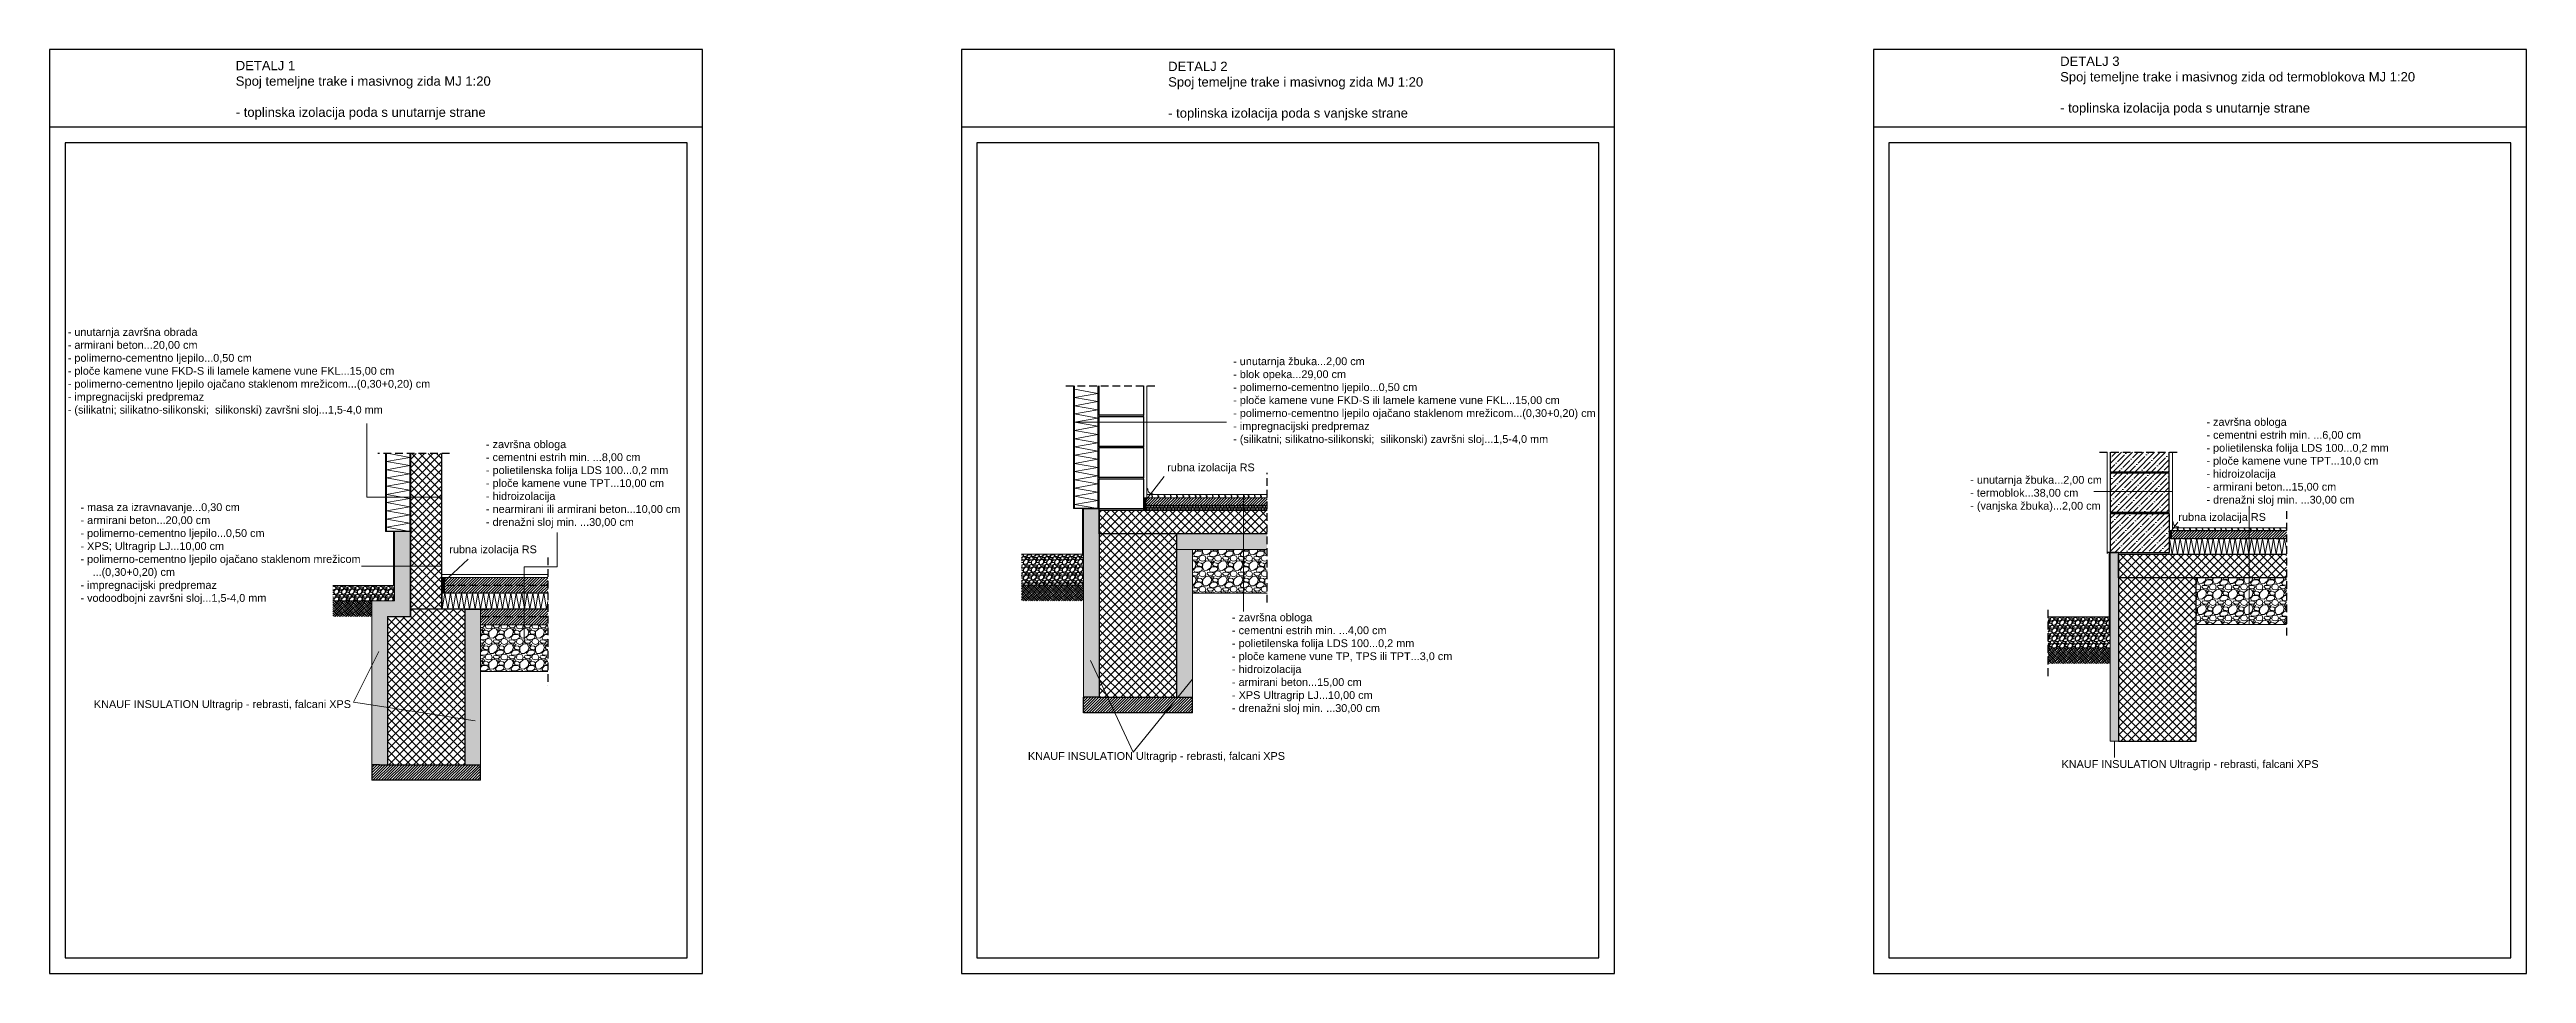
# Model space of a CAD drawing. Header units: inches. Extents: x 2845 to 78208, y 637 to 2211.
# Drawn here: x 2845 to 3641, y 637 to 934 of the extents above; entities that cross this region are included whole.
import ezdxf

# ---------------------------------------------------------------- set-up
doc = ezdxf.new("R2010")
doc.units = ezdxf.units.IN
doc.header["$MEASUREMENT"] = 0
doc.linetypes.add('DASHED', pattern=[0.75, 0.5, -0.25])
doc.linetypes.add('HIDDEN', pattern=[0.375, 0.25, -0.125])
doc.layers.add('slojevi', color=150, linetype='Continuous')
doc.styles.get("Standard").update_dxf_attribs({"font": 'arial.ttf'})
pattern_1 = [(45, (-1369.7646, -1149.369), (-0.44194174, 0.44194174), [])]
pattern_2 = [(45, (-1369.7646, -1149.369), (-1.3258252, 1.3258252), []), (135, (-1369.7646, -1149.369), (-1.3258252, -1.3258252), [])]
pattern_3 = [(45, (3178.4607, 741.0925), (-1.767767, 1.767767), []), (45, (3180.2285, 741.0925), (-1.767767, 1.767767), [3.125, -0.625, 0, -0.625])]

msp = doc.modelspace()

# ---------------------------------------------------------------- texts
at = {"char_height": 3, "attachment_point": 1}
for s, width, insert in [('{\\fArial|b0|i0|c238|p34;DETALJ 3\\PSpoj temeljne trake i masivnog zida od termoblokova MJ 1:20\\P\\P- toplinska izolacija poda s unutarnje strane}', 115.3562, (3491.04, 931.93)), ('{\\fArial|b0|i0|c238|p34;DETALJ 1\\PSpoj temeljne trake i masivnog zida MJ 1:20\\P\\P- toplinska izolacija poda s unutarnje strane}', 112.2703, (2904.41, 930.55)), ('{\\fArial|b0|i0|c238|p34;DETALJ 2\\PSpoj temeljne trake i masivnog zida MJ 1:20\\P\\P- toplinska izolacija poda s vanjske strane}', 112.2703, (3204.22, 930.28))]:
    msp.add_mtext_dynamic_manual_height_columns(s, width=width, gutter_width=1, heights=[0], dxfattribs=dict(at, insert=insert))
at = {"color": 1, "insert": (2973.08, 774.77), "char_height": 2.5, "width": 34.6282, "attachment_point": 1}
msp.add_mtext('{\\C94;rubna izolacija \\fArial|b0|i0|c238|p34;RS\\C1; }', dxfattribs=at)
at = {"layer": 'slojevi', "char_height": 2.5, "attachment_point": 1}
for s, insert, width in [('{\\C7;- unutarnja završna obrada\\P- armirani beto\\fArial|b0|i0|c238|p34;n...\\fArial|b0|i0|c0|p34;20,00 cm\\P- polimerno-cementno ljepil\\fArial|b0|i0|c238|p34;o...\\fArial|b0|i0|c0|p34;0,50 cm\\P\\C94;- ploče kamene vune FKD-S ili lamele kamene vune FKL\\fArial|b0|i0|c238|p34;...\\fArial|b0|i0|c0|p34;1\\fArial|b0|i0|c238|p34;5\\fArial|b0|i0|c0|p34;,00 cm\\fArial|b0|i0|c238|p34;\\C7;  \\P\\fArial|b0|i0|c0|p34;- polimerno-cementno ljepilo ojačano staklenom mrežicom\\fArial|b0|i0|c238|p34;...\\fArial|b0|i0|c0|p34;(0,30+0,20) cm\\P- impregnacijski predpremaz\\P- (silikatni; silikatno-silikonski;  silikonski) završni sloj\\fArial|b0|i0|c238|p34;...\\fArial|b0|i0|c0|p34;1,5-4,0 mm}', (2850.38, 844.65), 132.1535), ('{\\C7;- unutarnja žbuka\\fArial|b0|i0|c238|p34;...\\fArial|b0|i0|c0|p34;2,00 cm\\P- blok opeka\\fArial|b0|i0|c238|p34;...\\fArial|b0|i0|c0|p34;29,00 cm\\P- polimerno-cementno ljepilo\\fArial|b0|i0|c238|p34;...\\fArial|b0|i0|c0|p34;0,50 cm\\P\\C94;- ploče kamene vune FKD\\fArial|b0|i0|c238|p34;-\\fArial|b0|i0|c0|p34;S ili lamele kamene vune FKL\\fArial|b0|i0|c238|p34;...\\fArial|b0|i0|c0|p34;1\\fArial|b0|i0|c238|p34;5\\fArial|b0|i0|c0|p34;,00 cm\\P\\C7;- polimerno-cementno ljepilo ojačano staklenom mrežicom...(0,30+0,20) cm\\P- impregnacijski predpremaz\\P- (silikatni; silikatno-silikonski;  silikonski) završni sloj.\\fArial|b0|i0|c238|p34;..\\fArial|b0|i0|c0|p34;1,5-4,0 mm}', (3225.12, 835.23), 132.1535), ('{\\C7;- završna obloga\\P- cementni estrih\\fArial|b0|i0|c238|p34; \\fArial|b0|i0|c0|p34;min. \\fArial|b0|i0|c238|p34;...6,00\\fArial|b0|i0|c0|p34; cm\\P- polietilenska folija LDS 100...0,2 mm\\P\\C94;- ploče kamene vune TPT...10,0 cm\\P\\C7;- hidroizolacija\\P- armirani beton..\\fArial|b0|i0|c238|p34;.\\fArial|b0|i0|c0|p34;15,00 cm\\P- drenažni sloj min. \\fArial|b0|i0|c238|p34;...\\fArial|b0|i0|c0|p34;30,00 cm}', (3538.07, 815.73), 84.3172), ('{\\C7;- završna obloga\\P- cementni estrih\\fArial|b0|i0|c238|p34; \\fArial|b0|i0|c0|p34;min. \\fArial|b0|i0|c238|p34;...8\\fArial|b0|i0|c0|p34;,00 cm\\P- polietilenska folija LDS 100...0,2 mm\\P\\C94;- ploče kamene vune TPT..\\fArial|b0|i0|c238|p34;.\\fArial|b0|i0|c0|p34;10,00 cm\\C7;\\P- hidroizolacija\\P- nearmirani ili armirani beton..\\fArial|b0|i0|c238|p34;.\\fArial|b0|i0|c0|p34;10,00 cm\\P- drenažni sloj min. \\fArial|b0|i0|c238|p34;...\\fArial|b0|i0|c0|p34;30,00 cm}', (2984.86, 808.56), 84.7161), ('{\\C7;- unutarnja žbuk\\fArial|b0|i0|c238|p34;a...\\fArial|b0|i0|c0|p34;2,00 cm\\P-\\fArial|b0|i0|c238|p34; termoblok...38\\fArial|b0|i0|c0|p34;,00 cm\\P- \\fArial|b0|i0|c238|p34;(vanjska žbuka)...2,00\\fArial|b0|i0|c0|p34; cm}', (3462.13, 797.11), 132.1535), ('{\\C7;- masa za izravnavanje\\fArial|b0|i0|c238|p34;...\\fArial|b0|i0|c0|p34;0,30 cm\\P- armirani beton\\fArial|b0|i0|c238|p34;...\\fArial|b0|i0|c0|p34;20,00 cm\\P- polimerno-cementno ljepilo\\fArial|b0|i0|c238|p34;...\\fArial|b0|i0|c0|p34;0,50 cm\\P\\C30;- XPS; Ultragrip LJ...10,00 cm\\P\\C7;- polimerno-cementno ljepilo ojačano staklenom mrežicom\\fArial|b0|i0|c238|p34;\\P    \\fArial|b0|i0|c0|p34;...(0,30+0,20) cm\\P- impregnacijski predpremaz\\P- vodoodbojni završni sloj..\\fArial|b0|i0|c238|p34;.\\fArial|b0|i0|c0|p34;1,5-4,0 mm}', (2854.47, 788.32), 132.1535), ('{\\C7;- završna obloga\\P- cementni estrih\\fArial|b0|i0|c238|p34; \\fArial|b0|i0|c0|p34;min. \\fArial|b0|i0|c238|p34;...\\fArial|b0|i0|c0|p34;4,00 cm\\P- polietilenska folija LDS 100...0,2 mm\\P\\C94;- ploče kamene vune TP,\\fArial|b0|i0|c238|p34; \\fArial|b0|i0|c0|p34;TPS ili TPT...\\fArial|b0|i0|c238|p34;3\\fArial|b0|i0|c0|p34;,0 cm\\P\\C7;- hidroizolacija\\P- armirani beton..\\fArial|b0|i0|c238|p34;.\\fArial|b0|i0|c0|p34;15,00 cm\\P\\C30;- XPS Ultragrip LJ...10,00 cm\\C7;\\P- drenažni sloj min. \\fArial|b0|i0|c238|p34;...\\fArial|b0|i0|c0|p34;30,00 cm}', (3224.75, 752.92), 84.3172), ('{\\C30;KNAUF INSULATION Ultragrip - rebrasti, falcani XPS}', (2858.79, 725.02), 99.3485), ('{\\C30;KNAUF INSULATION Ultragrip - rebrasti, falcani XPS}', (3159.13, 708.34), 86.351), ('{\\C30;KNAUF INSULATION Ultragrip - rebrasti, falcani XPS}', (3491.47, 705.75), 86.351)]:
    msp.add_mtext(s, dxfattribs=dict(at, insert=insert, width=width))
at = {"layer": 'slojevi', "color": 1, "char_height": 2.5, "width": 43.9021, "attachment_point": 1}
for insert in [(3203.91, 801.12), (3529.06, 785.17)]:
    msp.add_mtext('{\\C94;rubna izolacija\\fArial|b0|i0|c238|p34; RS}', dxfattribs=dict(at, insert=insert))

# ---------------------------------------------------------------- hatches: boundary and pattern name
at = {"lineweight": 0}
h = msp.add_hatch(dxfattribs=at)
h.set_pattern_fill('ANSI35', color=256, scale=10)
h.set_pattern_definition(pattern_3)
h.paths.add_polyline_path([(3507.14, 804.72), (3507.14, 798.47), (3526.14, 798.47), (3526.14, 804.72)])
h = msp.add_hatch(dxfattribs=at)
h.set_pattern_fill('ANSI37', color=256, scale=15)
h.set_pattern_definition(pattern_2)
h.paths.add_polyline_path([(2970.65, 804.29), (2960.65, 804.29), (2960.65, 779.29), (2970.65, 779.29)])
h = msp.add_hatch(dxfattribs=at)
h.set_pattern_fill('ANSI35', color=256, scale=10)
h.set_pattern_definition(pattern_3)
h.paths.add_polyline_path([(3507.14, 797.97), (3507.14, 785.47), (3526.14, 785.47), (3526.14, 797.97)])
h = msp.add_hatch(dxfattribs=at)
h.set_pattern_fill('ANSI31', color=256, scale=5)
h.set_pattern_definition(pattern_1)
h.paths.add_polyline_path([(3197, 790.11), (3197, 787.61), (3236.05, 787.61), (3236.05, 790.11)])
at = {"lineweight": 15}
h = msp.add_hatch(dxfattribs=at)
h.set_pattern_fill('HONEY', color=30, scale=5)
h.set_pattern_definition([(0, (-1369.7646, -1149.36897), (0.9375, 0.54126588), [0.625, -1.25]), (120, (-1369.7646, -1149.36897), (-0.9375, 0.54126588), [0.625, -1.25]), (60, (-1369.7646, -1149.36897), (2e-16, 1.082531755), [-1.25, 0.625])])
h.paths.add_polyline_path([(3230.88, 778.46), (3207.05, 778.46), (3207.05, 773.46), (3231.09, 773.46)])
h.paths.add_polyline_path([(3236.05, 778.46), (3230.88, 778.46), (3231.09, 773.46), (3236.05, 773.46)])
h.paths.add_polyline_path([(3212.05, 773.46), (3207.05, 773.46), (3207.05, 731.88), (3212.05, 731.76)])
h.paths.add_polyline_path([(3212.05, 731.76), (3207.05, 731.88), (3207.05, 725.96), (3212.05, 725.96)])
h.paths.add_polyline_path([(3182.05, 732.48), (3177.05, 732.6), (3177.05, 725.96), (3182.05, 725.96)])
h.paths.add_polyline_path([(3182.05, 775.96), (3182.05, 778.46), (3181.9, 778.46), (3181.9, 785.96), (3181.9, 786.61), (3177.05, 786.61), (3177.05, 732.6), (3182.05, 732.48)])
h = msp.add_hatch(color=256)
h.dxf.hatch_style = 1
h.paths.add_polyline_path([(3200.05, 786.11), (3197.55, 786.11), (3197.55, 785.96), (3200.05, 785.96)])
h.paths.add_polyline_path([(3195.05, 786.11), (3192.55, 786.11), (3192.55, 785.96), (3195.05, 785.96)])
h.paths.add_polyline_path([(3190.05, 786.11), (3187.55, 786.11), (3187.55, 785.96), (3190.05, 785.96)])
h.paths.add_polyline_path([(3185.05, 786.11), (3182.55, 786.11), (3182.55, 785.96), (3185.05, 785.96)])
h.paths.add_polyline_path([(3182.05, 783.46), (3181.9, 783.46), (3181.9, 780.96), (3182.05, 780.96)])
at = {"lineweight": 0}
h = msp.add_hatch(dxfattribs=at)
h.set_pattern_fill('ANSI37', color=256, scale=15)
h.set_pattern_definition(pattern_2)
h.paths.add_polyline_path([(3230.57, 785.96), (3182.05, 785.96), (3182.05, 778.46), (3230.88, 778.46)])
h.paths.add_polyline_path([(3236.05, 785.96), (3230.57, 785.96), (3230.88, 778.46), (3236.05, 778.46)])
h.paths.add_polyline_path([(3207.05, 778.46), (3182.05, 778.46), (3182.05, 775.96), (3182.05, 732.48), (3207.05, 731.88)])
h.paths.add_polyline_path([(3207.05, 731.88), (3182.05, 732.48), (3182.05, 725.96), (3207.05, 725.96)])
h = msp.add_hatch(color=256)
h.dxf.hatch_style = 1
h.paths.add_polyline_path([(3205.05, 785.96), (3205.05, 786.11), (3202.55, 786.11), (3202.55, 785.96)])
h.paths.add_polyline_path([(3210.05, 786.11), (3207.55, 786.11), (3207.55, 785.96), (3210.05, 785.96)])
h.paths.add_polyline_path([(3215.05, 786.11), (3212.55, 786.11), (3212.55, 785.96), (3215.05, 785.96)])
h.paths.add_polyline_path([(3217.55, 786.11), (3217.55, 785.96), (3220.05, 785.96), (3220.05, 786.11)])
h.paths.add_polyline_path([(3225.05, 785.96), (3225.05, 786.11), (3222.55, 786.11), (3222.55, 785.96)])
h.paths.add_polyline_path([(3230.05, 786.11), (3227.55, 786.11), (3227.55, 785.96), (3230.05, 785.96)])
h.paths.add_polyline_path([(3235.05, 785.96), (3235.05, 786.11), (3232.55, 786.11), (3232.55, 785.96)])
h = msp.add_hatch(dxfattribs=at)
h.set_pattern_fill('ANSI35', color=256, scale=10)
h.set_pattern_definition(pattern_3)
h.paths.add_polyline_path([(3507.15, 784.97), (3507.15, 772.47), (3526.15, 772.47), (3526.15, 784.97)])
at = {"lineweight": 15}
h = msp.add_hatch(dxfattribs=at)
h.set_pattern_fill('HONEY', color=30, scale=5)
h.set_pattern_definition([(0, (615.7152, 158.8708), (0.9375, 0.54126588), [0.625, -1.25]), (120, (615.7152, 158.8708), (-0.9375, 0.54126588), [0.625, -1.25]), (60, (615.7152, 158.8708), (2e-16, 1.08253175), [-1.25, 0.625])])
h.paths.add_polyline_path([(2960.5, 770.43), (2955.5, 769.55), (2955.5, 756.94), (2953.15, 756.94), (2953.15, 751.94), (2960.5, 751.94)])
h.paths.add_polyline_path([(2960.5, 779.29), (2955.5, 779.29), (2955.5, 769.55), (2960.5, 770.43)])
h.paths.add_polyline_path([(2953.15, 756.94), (2950.65, 756.94), (2948.15, 756.94), (2948.15, 716.33), (2953.15, 716.67)])
h.paths.add_polyline_path([(2953.15, 716.67), (2948.15, 716.33), (2948.15, 704.29), (2950.65, 704.29), (2953.15, 704.29)])
h.paths.add_polyline_path([(2983.15, 754.29), (2980.65, 754.29), (2978.15, 754.29), (2978.15, 718.38), (2983.15, 718.72)])
h.paths.add_polyline_path([(2983.15, 718.72), (2978.15, 718.38), (2978.15, 704.29), (2980.65, 704.29), (2983.15, 704.29)])
h = msp.add_hatch(color=256)
h.dxf.hatch_style = 1
h.paths.add_polyline_path([(2960.5, 756.79), (2960.65, 756.79), (2960.65, 759.29), (2960.5, 759.29)])
h.paths.add_polyline_path([(2960.65, 764.29), (2960.5, 764.29), (2960.5, 761.79), (2960.65, 761.79)])
h.paths.add_polyline_path([(2960.65, 769.29), (2960.5, 769.29), (2960.5, 766.79), (2960.65, 766.79)])
h.paths.add_polyline_path([(2960.65, 774.29), (2960.5, 774.29), (2960.5, 771.79), (2960.65, 771.79)])
h.paths.add_polyline_path([(2960.65, 779.29), (2960.5, 779.29), (2960.5, 776.79), (2960.65, 776.79)])
at = {"lineweight": 0}
h = msp.add_hatch(dxfattribs=at)
h.set_pattern_fill('ANSI37', color=256, scale=15)
h.set_pattern_definition(pattern_2)
h.paths.add_polyline_path([(2970.65, 765.29), (2970.65, 779.29), (2960.65, 779.29), (2960.65, 754.29), (2970.65, 754.29), (2970.65, 754.44)])
h = msp.add_hatch(dxfattribs=at)
h.set_pattern_fill('GRAVEL', color=256, scale=5)
h.set_pattern_definition([(228.0127875, (-1366.1646, -1144.36897), (-40, -45), [0.67268, -66.59544]), (184.9697407, (-1366.6146, -1144.86897), (60, 5), [1.15434, -114.279624]), (132.510447, (-1367.7646, -1144.96897), (50, -55), [0.81394, -80.580163]), (267.273689, (-1369.7146, -1146.21897), (5, 100), [1.05119, -104.06779]), (292.833654, (-1369.7646, -1147.26897), (-25, 60), [1.030775, -102.0468656]), (357.273689, (-1369.3646, -1148.21897), (-100, 5), [1.05119, -104.06779]), (37.6942405, (-1368.3146, -1148.26897), (-65, -50), [1.390145, -137.6242427]), (72.2553284, (-1367.2146, -1147.41897), (35, 110), [1.31244, -129.9316075]), (121.4295656, (-1366.8146, -1146.16897), (-40, 65), [1.05475, -104.4203655]), (175.236358, (-1367.3646, -1145.26897), (55, -5), [1.20416, -59.003813]), (222.3974378, (-1368.5646, -1145.16897), (-60, -55), [1.55724, -154.166875]), (138.814075, (-1364.7646, -1146.26897), (-35, 30), [0.531505, -52.619224]), (171.4692344, (-1365.1646, -1145.91897), (65, -10), [1.011185, -100.107557]), (225, (-1366.1646, -1145.769), (-6e-16, -5), [0.707105, -6.363963]), (203.19859, (-1366.5146, -1145.169), (25, 10), [0.38079, -37.6980755]), (291.80141, (-1366.8646, -1145.319), (-5, 15), [0.538515, -26.387309]), (30.963757, (-1366.6646, -1145.819), (15, 10), [0.874645, -28.2801145]), (161.56505, (-1365.9146, -1145.369), (10, -5), [0.632455, -15.1789333]), (16.3895403, (-1369.7646, -1145.31897), (50, 15), [0.886, -87.7142257]), (70.346176, (-1368.9146, -1145.06897), (-20, -55), [0.743305, -73.5870387]), (293.19859, (-1365.9146, -1144.369), (-10, 25), [0.761575, -37.3172905]), (343.6104597, (-1365.6146, -1145.06897), (-50, 15), [0.886, -87.7142257]), (339.443955, (-1369.7646, -1148.419), (-25, 10), [0.8544, -41.8656187]), (294.7751406, (-1368.9646, -1148.71897), (-25, 55), [0.71589, -70.8732153]), (66.80141, (-1365.8646, -1149.369), (10, 25), [0.761575, -37.3172905]), (17.3540246, (-1365.5646, -1148.66897), (-65, -20), [0.838155, -82.977118]), (69.443955, (-1368.3146, -1149.369), (-10, -25), [0.4272, -42.2928187]), (101.309932, (-1366.1646, -1149.369), (-5, 20), [0.25495, -25.2401476]), (165.963757, (-1366.2146, -1149.119), (15, -5), [1.030775, -19.584753]), (186.009006, (-1367.2146, -1148.86897), (50, 5), [0.95525, -94.569616]), (303.690068, (-1366.6646, -1146.269), (-5, 10), [0.72111, -17.3066464]), (353.1572266, (-1366.2646, -1146.86897), (85, -10), [1.25897, -124.637813]), (60.945396, (-1365.0146, -1147.01897), (-20, -35), [0.51478, -50.9633707]), (90, (-1364.7646, -1146.569), (-5, 5), [0.3, -4.7]), (120.256437, (-1367.3146, -1148.71897), (20, -35), [0.69462, -68.7676]), (48.0127875, (-1367.6646, -1148.11897), (40, 45), [1.34536, -65.92276]), (0, (-1366.7646, -1147.119), (5, 5), [1.3, -3.7]), (325.3048465, (-1365.4646, -1147.11897), (50, -35), [0.79057, -78.2663715]), (254.054604, (-1364.8146, -1147.569), (-5, -20), [0.72801, -35.6725394]), (207.6459754, (-1365.0146, -1148.26897), (-95, -50), [1.185325, -117.347371]), (175.4260787, (-1366.0646, -1148.81897), (-65, 5), [1.253995, -124.145367])])
h.paths.add_polyline_path([(3231.09, 773.46), (3212.05, 773.46), (3212.05, 759.46), (3231.67, 759.46)])
h.paths.add_polyline_path([(3236.05, 773.46), (3231.09, 773.46), (3231.67, 759.46), (3236.05, 759.46)])
h = msp.add_hatch(dxfattribs=at)
h.set_pattern_fill('ANSI31', color=256, scale=5)
h.set_pattern_definition([(45, (3178.46074, 741.0925), (-0.4419417, 0.4419417), [])])
h.paths.add_polyline_path([(3526.75, 779.47), (3526.75, 776.97), (3563.8, 776.97), (3563.8, 779.47)])
h = msp.add_hatch(dxfattribs=at)
h.set_pattern_fill('GRAVEL', color=256, scale=2.5)
h.set_pattern_definition([(228.0127875, (-1367.9646, -1146.86897), (-20, -22.5), [0.33634, -33.2977201]), (184.9697407, (-1368.1896, -1147.11897), (30, 2.5), [0.57717, -57.1398119]), (132.510447, (-1368.7646, -1147.16897), (25, -27.5), [0.40697, -40.2900815]), (267.273689, (-1369.7396, -1147.79397), (2.5, 50), [0.525595, -52.0338951]), (292.8336542, (-1369.7646, -1148.31897), (-12.5, 30), [0.5153875, -51.0234328]), (357.273689, (-1369.5646, -1148.79397), (-50, 2.5), [0.525595, -52.0338951]), (37.6942405, (-1369.0396, -1148.81897), (-32.5, -25), [0.6950725, -68.8121214]), (72.2553284, (-1368.4896, -1148.39397), (17.5, 55), [0.65622, -64.9658037]), (121.4295656, (-1368.2896, -1147.76897), (-20, 32.5), [0.527375, -52.2101828]), (175.2363583, (-1368.5646, -1147.31897), (27.5, -2.5), [0.60208, -29.5019064]), (222.3974378, (-1369.1646, -1147.26897), (-30, -27.5), [0.77862, -77.0834375]), (138.814075, (-1367.2646, -1147.81897), (-17.5, 15), [0.2657525, -26.309612]), (171.4692344, (-1367.4646, -1147.64397), (32.5, -5), [0.5055925, -50.0537785]), (225, (-1367.9646, -1147.569), (-3e-16, -2.5), [0.3535525, -3.1819814]), (203.1985905, (-1368.1396, -1147.26897), (12.5, 5), [0.190395, -18.8490378]), (291.80141, (-1368.3146, -1147.34397), (-2.5, 7.5), [0.2692575, -13.1936545]), (30.963757, (-1368.2146, -1147.59397), (7.5, 5), [0.4373225, -14.1400572]), (161.565051, (-1367.8396, -1147.369), (5, -2.5), [0.3162275, -7.5894667]), (16.3895403, (-1369.7646, -1147.34397), (25, 7.5), [0.443, -43.8571129]), (70.346176, (-1369.3396, -1147.21897), (-10, -27.5), [0.3716525, -36.7935194]), (293.1985905, (-1367.8396, -1146.86897), (-5, 12.5), [0.3807875, -18.6586453]), (343.6104597, (-1367.6896, -1147.21897), (-25, 7.5), [0.443, -43.8571129]), (339.443955, (-1369.7646, -1148.89397), (-12.5, 5), [0.4272, -20.9328094]), (294.7751406, (-1369.3646, -1149.04397), (-12.5, 27.5), [0.357945, -35.4366077]), (66.8014095, (-1367.8146, -1149.36897), (5, 12.5), [0.3807875, -18.6586453]), (17.3540246, (-1367.6646, -1149.01897), (-32.5, -10), [0.4190775, -41.488559]), (69.443955, (-1369.0396, -1149.36897), (-5, -12.5), [0.2136, -21.1464094]), (101.309932, (-1367.9646, -1149.36897), (-2.5, 10), [0.127475, -12.6200738]), (165.963757, (-1367.9896, -1149.244), (7.5, -2.5), [0.5153875, -9.7923766]), (186.009006, (-1368.4896, -1149.11897), (25, 2.5), [0.477625, -47.2848079]), (303.690068, (-1368.2146, -1147.819), (-2.5, 5), [0.360555, -8.6533232]), (353.1572266, (-1368.0146, -1148.11897), (42.5, -5), [0.629485, -62.3189066]), (60.945396, (-1367.3896, -1148.19397), (-10, -17.5), [0.25739, -25.4816854]), (90, (-1367.2646, -1147.969), (-2.5, 2.5), [0.15, -2.35]), (120.256437, (-1368.5396, -1149.04397), (10, -17.5), [0.34731, -34.3838]), (48.0127875, (-1368.7146, -1148.74397), (20, 22.5), [0.67268, -32.9613801]), (0, (-1368.2646, -1148.244), (2.5, 2.5), [0.65, -1.85]), (325.3048465, (-1367.6146, -1148.24397), (25, -17.5), [0.395285, -39.1331858]), (254.054604, (-1367.2896, -1148.46897), (-2.5, -10), [0.364005, -17.8362697]), (207.6459754, (-1367.3896, -1148.81897), (-47.5, -25), [0.5926625, -58.6736855]), (175.4260787, (-1367.9146, -1149.09397), (-32.5, 2.5), [0.6269975, -62.0726835])])
h.paths.add_polyline_path([(3177.05, 771.96), (3157.05, 771.96), (3157.05, 761.96), (3177.05, 761.96)])
at = {"lineweight": 15}
h = msp.add_hatch(dxfattribs=at)
h.set_pattern_fill('HONEY', color=30, scale=5)
h.set_pattern_definition([(0, (780.12646, 166.408), (0.9375, 0.54126588), [0.625, -1.25]), (120, (780.12646, 166.408), (-0.9375, 0.54126588), [0.625, -1.25]), (60, (780.12646, 166.408), (2e-16, 1.08253175), [-1.25, 0.625])])
h.paths.add_polyline_path([(3509.8, 761.82), (3509.8, 764.32), (3509.65, 764.32), (3509.65, 771.82, -0.414214), (3509.8, 771.97), (3509.8, 772.47), (3507.15, 772.47), (3507.15, 711.82), (3509.8, 711.82)])
h = msp.add_hatch(color=256)
h.dxf.hatch_style = 1
h.paths.add_polyline_path([(3525.3, 771.82), (3525.3, 771.97), (3522.8, 771.97), (3522.8, 771.82)])
h.paths.add_polyline_path([(3520.3, 771.82), (3520.3, 771.97), (3517.8, 771.97), (3517.8, 771.82)])
h.paths.add_polyline_path([(3515.3, 771.82), (3515.3, 771.97), (3512.8, 771.97), (3512.8, 771.82)])
h.paths.add_polyline_path([(3509.8, 771.82), (3510.3, 771.82), (3510.3, 771.97), (3509.8, 771.97, 0.414214), (3509.65, 771.82), (3509.65, 769.32), (3509.8, 769.32)])
h.paths.add_polyline_path([(3509.65, 764.32), (3509.8, 764.32), (3509.8, 766.82), (3509.65, 766.82)])
at = {"lineweight": 0}
h = msp.add_hatch(dxfattribs=at)
h.set_pattern_fill('ANSI37', color=256, scale=15)
h.set_pattern_definition([(45, (780.1265, 166.408), (-1.3258252, 1.3258252), []), (135, (780.1265, 166.408), (-1.3258252, -1.3258252), [])])
h.paths.add_polyline_path([(3534.8, 764.32), (3509.8, 764.32), (3509.8, 761.82), (3509.8, 711.82), (3534.8, 711.82)])
h.paths.add_polyline_path([(3551.8, 771.82), (3509.8, 771.82), (3509.8, 764.32), (3534.8, 764.32), (3551.8, 764.32)])
h.paths.add_polyline_path([(3563.8, 771.82), (3551.8, 771.82), (3551.8, 764.32), (3563.8, 764.32)])
h = msp.add_hatch(color=256)
h.dxf.hatch_style = 1
h.paths.add_polyline_path([(3530.3, 771.82), (3530.3, 771.97), (3527.8, 771.97), (3527.8, 771.82)])
h.paths.add_polyline_path([(3532.8, 771.97), (3532.8, 771.82), (3535.3, 771.82), (3535.3, 771.97)])
h.paths.add_polyline_path([(3540.3, 771.82), (3540.3, 771.97), (3537.8, 771.97), (3537.8, 771.82)])
h.paths.add_polyline_path([(3542.8, 771.97), (3542.8, 771.82), (3545.3, 771.82), (3545.3, 771.97)])
h.paths.add_polyline_path([(3550.3, 771.82), (3550.3, 771.97), (3547.8, 771.97), (3547.8, 771.82)])
h.paths.add_polyline_path([(3555.3, 771.82), (3555.3, 771.97), (3552.8, 771.97), (3552.8, 771.82)])
h.paths.add_polyline_path([(3560.3, 771.82), (3560.3, 771.97), (3557.8, 771.97), (3557.8, 771.82)])
h = msp.add_hatch(dxfattribs=at)
h.set_pattern_fill('GRAVEL', color=256, scale=2.5)
h.set_pattern_definition([(228.0128, (2930.31692, 736.05527), (-20, -22.5), [0.33634, -33.29772]), (184.96974, (2930.09192, 735.80527), (30, 2.5), [0.57717, -57.13981]), (132.51045, (2929.51692, 735.75527), (25, -27.5), [0.40697, -40.29008]), (267.2737, (2928.54192, 735.13027), (2.5, 50), [0.525595, -52.033895]), (292.83365, (2928.51692, 734.60527), (-12.5, 30), [0.51539, -51.02343]), (357.2737, (2928.71692, 734.13027), (-50, 2.5), [0.525595, -52.033895]), (37.69424, (2929.24192, 734.10527), (-32.5, -25), [0.69507, -68.81212]), (72.25533, (2929.79192, 734.53027), (17.5, 55), [0.65622, -64.965804]), (121.42957, (2929.99192, 735.15527), (-20, 32.5), [0.527375, -52.21018]), (175.23636, (2929.71692, 735.60527), (27.5, -2.5), [0.60208, -29.50191]), (222.39744, (2929.11692, 735.65527), (-30, -27.5), [0.77862, -77.08344]), (138.8141, (2931.01692, 735.10527), (-17.5, 15), [0.26575, -26.30961]), (171.46923, (2930.81692, 735.28027), (32.5, -5), [0.50559, -50.05378]), (225, (2930.317, 735.3553), (-3e-16, -2.5), [0.35355, -3.18198]), (203.1986, (2930.14192, 735.65527), (12.5, 5), [0.1904, -18.84904]), (291.8014, (2929.9669, 735.58027), (-2.5, 7.5), [0.26926, -13.19365]), (30.9638, (2930.0669, 735.33027), (7.5, 5), [0.43732, -14.14006]), (161.565, (2930.4419, 735.5553), (5, -2.5), [0.31623, -7.58947]), (16.38954, (2928.51692, 735.58027), (25, 7.5), [0.443, -43.85711]), (70.3462, (2928.94192, 735.70527), (-10, -27.5), [0.37165, -36.79352]), (293.1986, (2930.44192, 736.05527), (-5, 12.5), [0.38079, -18.65865]), (343.61046, (2930.59192, 735.70527), (-25, 7.5), [0.443, -43.85711]), (339.44395, (2928.51692, 734.03027), (-12.5, 5), [0.4272, -20.93281]), (294.77514, (2928.91692, 733.88027), (-12.5, 27.5), [0.357945, -35.43661]), (66.8014, (2930.46692, 733.55527), (5, 12.5), [0.38079, -18.65865]), (17.35402, (2930.61692, 733.90527), (-32.5, -10), [0.41908, -41.48856]), (69.44395, (2929.24192, 733.55527), (-5, -12.5), [0.2136, -21.14641]), (101.31, (2930.3169, 733.55527), (-2.5, 10), [0.12748, -12.62007]), (165.9638, (2930.2919, 733.6803), (7.5, -2.5), [0.51539, -9.79238]), (186.009, (2929.79192, 733.80527), (25, 2.5), [0.477625, -47.28481]), (303.69, (2930.0669, 735.1053), (-2.5, 5), [0.36055, -8.65332]), (353.15723, (2930.26692, 734.80527), (42.5, -5), [0.629485, -62.318907]), (60.9454, (2930.89192, 734.73027), (-10, -17.5), [0.25739, -25.48169]), (90, (2931.017, 734.9553), (-2.5, 2.5), [0.15, -2.35]), (120.25644, (2929.74192, 733.88027), (10, -17.5), [0.34731, -34.3838]), (48.0128, (2929.56692, 734.18027), (20, 22.5), [0.67268, -32.96138]), (0, (2930.017, 734.6803), (2.5, 2.5), [0.65, -1.85]), (325.30485, (2930.66692, 734.68027), (25, -17.5), [0.395285, -39.133186]), (254.0546, (2930.9919, 734.45527), (-2.5, -10), [0.364, -17.83627]), (207.64598, (2930.89192, 734.10527), (-47.5, -25), [0.59266, -58.673685]), (175.42608, (2930.36692, 733.83027), (-32.5, 2.5), [0.627, -62.072684])])
h.paths.add_polyline_path([(2955.5, 761.94), (2935.65, 761.94), (2935.65, 756.94), (2945.65, 756.94), (2950.65, 756.94), (2955.5, 756.94)])
h = msp.add_hatch(dxfattribs=at)
h.set_pattern_fill('EARTH', color=256, scale=5, angle=45)
h.set_pattern_definition([(45, (615.7152, 158.8708), (1e-16, 1.76776695), [1.25, -1.25]), (45, (615.3838, 159.2022), (1e-16, 1.76776695), [1.25, -1.25]), (45, (615.0523, 159.5337), (1e-16, 1.76776695), [1.25, -1.25]), (135, (615.0523, 159.7547), (-1.76776695, 2e-16), [1.25, -1.25]), (135, (615.3838, 160.0861), (-1.76776695, 2e-16), [1.25, -1.25]), (135, (615.7152, 160.4176), (-1.76776695, 2e-16), [1.25, -1.25])])
h.paths.add_polyline_path([(2948.15, 756.94), (2945.65, 756.94), (2935.65, 756.94), (2935.65, 751.94), (2948.15, 751.94)])
h = msp.add_hatch(color=256)
h.dxf.hatch_style = 1
h.paths.add_polyline_path([(2970.8, 764.29), (2970.65, 764.29), (2970.65, 761.79), (2970.8, 761.79)])
h.paths.add_polyline_path([(2970.8, 759.29), (2970.65, 759.29), (2970.65, 756.79), (2970.8, 756.79)])
h = msp.add_hatch(dxfattribs=at)
h.set_pattern_fill('ANSI31', color=256, scale=5)
h.set_pattern_definition(pattern_1)
h.paths.add_polyline_path([(3004.71, 764.44), (2971.4, 764.44), (2971.4, 761.86), (3004.71, 761.86)])
h.paths.add_polyline_path([(3004.71, 761.86), (2971.4, 761.86), (2971.4, 759.44), (3004.71, 759.44)])
h = msp.add_hatch(dxfattribs=at)
h.set_pattern_fill('EARTH', color=256, scale=5, angle=45)
h.set_pattern_definition([(45, (-1369.7646, -1149.369), (1e-16, 1.76776695), [1.25, -1.25]), (45, (-1370.096, -1149.0375), (1e-16, 1.76776695), [1.25, -1.25]), (45, (-1370.4275, -1148.706), (1e-16, 1.76776695), [1.25, -1.25]), (135, (-1370.4275, -1148.4851), (-1.76776695, 2e-16), [1.25, -1.25]), (135, (-1370.096, -1148.1536), (-1.76776695, 2e-16), [1.25, -1.25]), (135, (-1369.7646, -1147.8222), (-1.76776695, 2e-16), [1.25, -1.25])])
h.paths.add_polyline_path([(3177.05, 761.96), (3157.05, 761.96), (3157.05, 756.96), (3177.05, 756.96)])
h = msp.add_hatch(dxfattribs=at)
h.set_pattern_fill('GRAVEL', color=256, scale=5)
h.set_pattern_definition([(228.012788, (783.72646, 171.408), (-40, -45), [0.67268, -66.59544]), (184.969741, (783.27646, 170.90802), (60, 5), [1.15434, -114.279624]), (132.510447, (782.12646, 170.808), (50, -55), [0.81394, -80.580163]), (267.273689, (780.17646, 169.55802), (5, 100), [1.05119, -104.06779]), (292.833654, (780.12646, 168.50802), (-25, 60), [1.030775, -102.046866]), (357.273689, (780.52646, 167.55802), (-100, 5), [1.05119, -104.06779]), (37.6942405, (781.57646, 167.50802), (-65, -50), [1.390145, -137.624243]), (72.255328, (782.67646, 168.35802), (35, 110), [1.31244, -129.9316075]), (121.429566, (783.07646, 169.60802), (-40, 65), [1.05475, -104.4203655]), (175.236358, (782.52646, 170.508), (55, -5), [1.20416, -59.003813]), (222.397438, (781.32646, 170.60802), (-60, -55), [1.55724, -154.166875]), (138.814075, (785.12646, 169.508), (-35, 30), [0.531505, -52.619224]), (171.469234, (784.72646, 169.85802), (65, -10), [1.011185, -100.107557]), (225, (783.7265, 170.008), (-6e-16, -5), [0.707105, -6.363963]), (203.19859, (783.37646, 170.608), (25, 10), [0.38079, -37.6980755]), (291.80141, (783.0265, 170.458), (-5, 15), [0.538515, -26.387309]), (30.963757, (783.2265, 169.958), (15, 10), [0.874645, -28.2801145]), (161.56505, (783.9765, 170.408), (10, -5), [0.632455, -15.178933]), (16.38954, (780.12646, 170.45802), (50, 15), [0.886, -87.714226]), (70.346176, (780.97646, 170.708), (-20, -55), [0.743305, -73.587039]), (293.19859, (783.97646, 171.408), (-10, 25), [0.761575, -37.3172905]), (343.61046, (784.27646, 170.70802), (-50, 15), [0.886, -87.714226]), (339.443955, (780.12646, 167.358), (-25, 10), [0.8544, -41.865619]), (294.77514, (780.92646, 167.058), (-25, 55), [0.71589, -70.873215]), (66.80141, (784.02646, 166.408), (10, 25), [0.761575, -37.3172905]), (17.354025, (784.32646, 167.10802), (-65, -20), [0.838155, -82.977118]), (69.443955, (781.57646, 166.408), (-10, -25), [0.4272, -42.292819]), (101.309932, (783.7265, 166.408), (-5, 20), [0.25495, -25.240148]), (165.963757, (783.6765, 166.658), (15, -5), [1.030775, -19.584753]), (186.009006, (782.67646, 166.90802), (50, 5), [0.95525, -94.569616]), (303.69007, (783.2265, 169.508), (-5, 10), [0.72111, -17.306646]), (353.1572266, (783.62646, 168.90802), (85, -10), [1.25897, -124.637813]), (60.945396, (784.87646, 168.758), (-20, -35), [0.51478, -50.963371]), (90, (785.1265, 169.208), (-5, 5), [0.3, -4.7]), (120.256437, (782.57646, 167.058), (20, -35), [0.69462, -68.7676]), (48.012788, (782.22646, 167.658), (40, 45), [1.34536, -65.92276]), (0, (783.1265, 168.658), (5, 5), [1.3, -3.7]), (325.304846, (784.42646, 168.658), (50, -35), [0.79057, -78.2663715]), (254.054604, (785.07646, 168.208), (-5, -20), [0.72801, -35.6725394]), (207.645975, (784.87646, 167.50802), (-95, -50), [1.185325, -117.347371]), (175.426079, (783.82646, 166.95802), (-65, 5), [1.253995, -124.145367])])
h.paths.add_polyline_path([(3551.8, 749.32), (3563.8, 749.32), (3563.8, 764.32), (3551.8, 764.32)])
h.paths.add_polyline_path([(3551.8, 764.32), (3534.8, 764.32), (3534.8, 749.32), (3551.8, 749.32)])
h = msp.add_hatch(dxfattribs=at)
h.set_pattern_fill('ANSI37', color=256, scale=15)
h.set_pattern_definition([(45, (615.7152, 158.8708), (-1.3258252, 1.3258252), []), (135, (615.7152, 158.8708), (-1.3258252, -1.3258252), [])])
h.paths.add_polyline_path([(2978.15, 754.29), (2960.65, 754.29), (2960.65, 751.79), (2953.15, 751.79), (2953.15, 716.67), (2978.15, 718.38)])
h.paths.add_polyline_path([(2978.15, 718.38), (2953.15, 716.67), (2953.15, 704.29), (2978.15, 704.29)])
h = msp.add_hatch(color=256)
h.dxf.hatch_style = 1
h.paths.add_polyline_path([(2960.65, 754.29), (2960.5, 754.29), (2960.5, 751.94), (2960.5, 751.79), (2960.65, 751.79)])
h.paths.add_polyline_path([(2958.15, 751.94), (2955.65, 751.94), (2955.65, 751.79), (2958.15, 751.79)])
h = msp.add_hatch(color=256)
h.dxf.hatch_style = 1
h.paths.add_polyline_path([(2974.71, 754.44), (2972.3, 754.44, -0.01558), (2972.21, 754.44), (2972.21, 754.29, 0.014162), (2972.3, 754.29), (2974.71, 754.29)])
h.paths.add_polyline_path([(2979.71, 754.44), (2977.21, 754.44), (2977.21, 754.29), (2979.71, 754.29)])
h.paths.add_polyline_path([(2984.71, 754.44), (2982.21, 754.44), (2982.21, 754.29), (2984.71, 754.29)])
h = msp.add_hatch(dxfattribs=at)
h.set_pattern_fill('ANSI31', color=256, scale=5)
h.set_pattern_definition(pattern_1)
h.paths.add_polyline_path([(2997.14, 754.29), (2985.65, 754.29), (2983.15, 754.29), (2983.15, 751.79), (2997.14, 751.79)])
h.paths.add_polyline_path([(2997.14, 751.79), (2983.15, 751.79), (2983.15, 749.29), (2997.14, 749.29)])
h.paths.add_polyline_path([(3004.71, 751.79), (2997.14, 751.79), (2997.14, 749.29), (3004.71, 749.29)])
h.paths.add_polyline_path([(3004.71, 754.29), (2997.14, 754.29), (2997.14, 751.79), (3004.71, 751.79)])
h = msp.add_hatch(dxfattribs=at)
h.set_pattern_fill('GRAVEL', color=256, scale=5)
h.set_pattern_definition([(228.012788, (619.3152, 163.8708), (-40, -45), [0.67268, -66.59544]), (184.969741, (618.86521, 163.37078), (60, 5), [1.15434, -114.279624]), (132.510447, (617.7152, 163.27078), (50, -55), [0.81394, -80.580163]), (267.273689, (615.76521, 162.02078), (5, 100), [1.05119, -104.06779]), (292.833654, (615.7152, 160.97078), (-25, 60), [1.030775, -102.046866]), (357.273689, (616.11521, 160.02078), (-100, 5), [1.05119, -104.06779]), (37.6942405, (617.16521, 159.97078), (-65, -50), [1.390145, -137.624243]), (72.255328, (618.26521, 160.82078), (35, 110), [1.31244, -129.9316075]), (121.429566, (618.66521, 162.07078), (-40, 65), [1.05475, -104.420366]), (175.236358, (618.1152, 162.9708), (55, -5), [1.20416, -59.003813]), (222.397438, (616.91521, 163.07078), (-60, -55), [1.55724, -154.166875]), (138.814075, (620.7152, 161.9708), (-35, 30), [0.531505, -52.619224]), (171.469234, (620.3152, 162.32078), (65, -10), [1.011185, -100.107557]), (225, (619.3152, 162.4708), (-6e-16, -5), [0.707105, -6.363963]), (203.19859, (618.9652, 163.0708), (25, 10), [0.38079, -37.698076]), (291.80141, (618.6152, 162.9208), (-5, 15), [0.538515, -26.387309]), (30.963757, (618.8152, 162.4208), (15, 10), [0.874645, -28.280114]), (161.56505, (619.5652, 162.8708), (10, -5), [0.632455, -15.178933]), (16.38954, (615.7152, 162.92078), (50, 15), [0.886, -87.714226]), (70.346176, (616.5652, 163.1708), (-20, -55), [0.743305, -73.587039]), (293.19859, (619.5652, 163.8708), (-10, 25), [0.761575, -37.317291]), (343.61046, (619.8652, 163.17078), (-50, 15), [0.886, -87.714226]), (339.443955, (615.7152, 159.8208), (-25, 10), [0.8544, -41.865619]), (294.77514, (616.5152, 159.5208), (-25, 55), [0.71589, -70.873215]), (66.80141, (619.6152, 158.8708), (10, 25), [0.761575, -37.317291]), (17.354025, (619.9152, 159.57078), (-65, -20), [0.838155, -82.977118]), (69.443955, (617.1652, 158.8708), (-10, -25), [0.4272, -42.292819]), (101.309932, (619.3152, 158.8708), (-5, 20), [0.25495, -25.240148]), (165.963757, (619.2652, 159.1208), (15, -5), [1.030775, -19.584753]), (186.009006, (618.2652, 159.37078), (50, 5), [0.95525, -94.569616]), (303.69007, (618.8152, 161.9708), (-5, 10), [0.72111, -17.306646]), (353.157227, (619.21521, 161.37078), (85, -10), [1.25897, -124.637813]), (60.945396, (620.4652, 161.2208), (-20, -35), [0.51478, -50.963371]), (90, (620.715, 161.671), (-5, 5), [0.3, -4.7]), (120.256437, (618.1652, 159.5208), (20, -35), [0.69462, -68.7676]), (48.012788, (617.8152, 160.1208), (40, 45), [1.34536, -65.92276]), (0, (618.715, 161.121), (5, 5), [1.3, -3.7]), (325.304846, (620.0152, 161.1208), (50, -35), [0.79057, -78.2663715]), (254.054604, (620.6652, 160.6708), (-5, -20), [0.72801, -35.672539]), (207.645975, (620.46521, 159.97078), (-95, -50), [1.185325, -117.347371]), (175.426079, (619.41521, 159.42078), (-65, 5), [1.253995, -124.145367])])
h.paths.add_polyline_path([(3004.71, 734.29), (3004.71, 749.29), (2983.15, 749.29), (2983.15, 734.29)])
h = msp.add_hatch(color=256)
h.dxf.hatch_style = 1
h.paths.add_polyline_path([(2989.71, 754.29), (2989.71, 754.44), (2987.21, 754.44), (2987.21, 754.29)])
h.paths.add_polyline_path([(2992.21, 754.44), (2992.21, 754.29), (2994.71, 754.29), (2994.71, 754.44)])
h.paths.add_polyline_path([(2999.71, 754.44), (2997.21, 754.44), (2997.21, 754.29), (2999.71, 754.29)])
h.paths.add_polyline_path([(3004.71, 754.29), (3004.71, 754.44), (3002.21, 754.44), (3002.21, 754.29)])
h = msp.add_hatch(dxfattribs=at)
h.set_pattern_fill('GRAVEL', color=256, scale=2.5)
h.set_pattern_definition([(228.01279, (3180.26074, 743.5925), (-20, -22.5), [0.33634, -33.29772]), (184.96974, (3180.03574, 743.3425), (30, 2.5), [0.57717, -57.139812]), (132.510447, (3179.46074, 743.2925), (25, -27.5), [0.40697, -40.290081]), (267.27369, (3178.48574, 742.6675), (2.5, 50), [0.525595, -52.033895]), (292.833654, (3178.46074, 742.1425), (-12.5, 30), [0.515387, -51.023433]), (357.27369, (3178.66074, 741.6675), (-50, 2.5), [0.525595, -52.033895]), (37.69424, (3179.18574, 741.6425), (-32.5, -25), [0.695072, -68.812121]), (72.25533, (3179.73574, 742.0675), (17.5, 55), [0.65622, -64.965804]), (121.429566, (3179.93574, 742.6925), (-20, 32.5), [0.527375, -52.210183]), (175.23636, (3179.66074, 743.1425), (27.5, -2.5), [0.60208, -29.501906]), (222.397438, (3179.06074, 743.1925), (-30, -27.5), [0.77862, -77.083438]), (138.814075, (3180.96074, 742.6425), (-17.5, 15), [0.265752, -26.309612]), (171.469234, (3180.76074, 742.8175), (32.5, -5), [0.505593, -50.053779]), (225, (3180.2607, 742.8925), (-3e-16, -2.5), [0.353552, -3.181981]), (203.19859, (3180.08574, 743.1925), (12.5, 5), [0.190395, -18.849038]), (291.80141, (3179.91074, 743.1175), (-2.5, 7.5), [0.269257, -13.193655]), (30.96376, (3180.01074, 742.8675), (7.5, 5), [0.437322, -14.140057]), (161.56505, (3180.38574, 743.0925), (5, -2.5), [0.316227, -7.589467]), (16.38954, (3178.46074, 743.1175), (25, 7.5), [0.443, -43.857113]), (70.346176, (3178.88574, 743.2425), (-10, -27.5), [0.371652, -36.79352]), (293.19859, (3180.38574, 743.5925), (-5, 12.5), [0.380788, -18.658645]), (343.61046, (3180.53574, 743.2425), (-25, 7.5), [0.443, -43.857113]), (339.44395, (3178.46074, 741.5675), (-12.5, 5), [0.4272, -20.93281]), (294.77514, (3178.86074, 741.4175), (-12.5, 27.5), [0.357945, -35.436608]), (66.80141, (3180.41074, 741.0925), (5, 12.5), [0.380788, -18.658645]), (17.354025, (3180.56074, 741.4425), (-32.5, -10), [0.419077, -41.488559]), (69.44395, (3179.18574, 741.0925), (-5, -12.5), [0.2136, -21.14641]), (101.30993, (3180.26074, 741.0925), (-2.5, 10), [0.127475, -12.620074]), (165.96376, (3180.23574, 741.2175), (7.5, -2.5), [0.515387, -9.792377]), (186.009006, (3179.73574, 741.3425), (25, 2.5), [0.477625, -47.284808]), (303.69007, (3180.01074, 742.6425), (-2.5, 5), [0.360555, -8.653323]), (353.157227, (3180.21074, 742.3425), (42.5, -5), [0.629485, -62.318907]), (60.9454, (3180.83574, 742.2675), (-10, -17.5), [0.25739, -25.481685]), (90, (3180.9607, 742.4925), (-2.5, 2.5), [0.15, -2.35]), (120.25644, (3179.68574, 741.4175), (10, -17.5), [0.34731, -34.3838]), (48.01279, (3179.51074, 741.7175), (20, 22.5), [0.67268, -32.96138]), (0, (3179.9607, 742.2175), (2.5, 2.5), [0.65, -1.85]), (325.304846, (3180.61074, 742.2175), (25, -17.5), [0.395285, -39.133186]), (254.0546, (3180.93574, 741.9925), (-2.5, -10), [0.364005, -17.83627]), (207.645975, (3180.83574, 741.6425), (-47.5, -25), [0.592662, -58.673685]), (175.42608, (3180.31074, 741.3675), (-32.5, 2.5), [0.626997, -62.072684])])
h.paths.add_polyline_path([(3507.15, 741.82), (3507.15, 746.82), (3506.8, 746.82), (3506.8, 751.82), (3487.15, 751.82), (3487.15, 741.82)])
h = msp.add_hatch(dxfattribs=at)
h.set_pattern_fill('EARTH', color=256, scale=5, angle=45)
h.set_pattern_definition([(45, (3332.9242, 735.0925), (1e-16, 1.767767), [1.25, -1.25]), (45, (3332.5928, 735.424), (1e-16, 1.767767), [1.25, -1.25]), (45, (3332.2613, 735.7554), (1e-16, 1.767767), [1.25, -1.25]), (135, (3332.2613, 735.9764), (-1.767767, 2e-16), [1.25, -1.25]), (135, (3332.5928, 736.3078), (-1.767767, 2e-16), [1.25, -1.25]), (135, (3332.9242, 736.6393), (-1.767767, 2e-16), [1.25, -1.25])])
h.paths.add_polyline_path([(3507.15, 741.82), (3487.15, 741.82), (3487.15, 736.82), (3507.15, 736.82)])
h = msp.add_hatch(dxfattribs=at)
h.set_pattern_fill('ANSI31', color=256, scale=5)
h.set_pattern_definition(pattern_1)
h.paths.add_polyline_path([(3182.05, 725.96), (3177.05, 725.96), (3177.05, 720.96), (3212.05, 720.96), (3212.05, 725.96)])
h = msp.add_hatch(dxfattribs=at)
h.set_pattern_fill('ANSI31', color=256, scale=5)
h.set_pattern_definition(pattern_1)
h.paths.add_polyline_path([(2983.15, 704.29), (2980.65, 704.29), (2950.65, 704.29), (2948.15, 704.29), (2948.15, 699.29), (2983.15, 699.29)])

# ---------------------------------------------------------------- linework, layer by layer
for p, q in [((2844.53, 934.18), (2844.53, 637.18)), ((3054.53, 934.18), (2844.53, 934.18)), ((3054.53, 637.18), (3054.53, 934.18)), ((3137.72, 934.18), (3137.72, 637.18)), ((3347.72, 934.18), (3137.72, 934.18)), ((3347.72, 637.18), (3347.72, 934.18)), ((3430.98, 934.18), (3430.98, 637.18)), ((3640.98, 934.18), (3430.98, 934.18)), ((3640.98, 637.18), (3640.98, 934.18)), ((3054.53, 909.18), (2844.53, 909.18)), ((3347.72, 909.18), (3137.72, 909.18)), ((3640.98, 909.18), (3430.98, 909.18)), ((2849.53, 904.18), (2849.53, 642.18)), ((3049.53, 904.18), (2849.53, 904.18)), ((3049.53, 642.18), (3049.53, 904.18)), ((3142.72, 904.18), (3142.72, 642.18)), ((3342.72, 904.18), (3142.72, 904.18)), ((3342.72, 642.18), (3342.72, 904.18)), ((3435.98, 904.18), (3435.98, 642.18)), ((3635.98, 904.18), (3435.98, 904.18)), ((3635.98, 642.18), (3635.98, 904.18)), ((3197, 787.11), (3197, 790.11)), ((3177.05, 786.61), (3181.9, 786.61)), ((3181.9, 785.96), (3181.9, 778.46)), ((3182.05, 783.46), (3181.9, 783.46)), ((3182.05, 780.96), (3181.9, 780.96)), ((3182.55, 785.96), (3182.55, 786.11)), ((3185.05, 785.96), (3185.05, 786.11)), ((3187.55, 785.96), (3187.55, 786.11)), ((3190.05, 785.96), (3190.05, 786.11)), ((3192.55, 785.96), (3192.55, 786.11)), ((3195.05, 785.96), (3195.05, 786.11)), ((3197.55, 785.96), (3197.55, 786.11)), ((3197.55, 785.96), (3197.55, 786.11)), ((3200.05, 785.96), (3200.05, 786.11)), ((3202.55, 785.96), (3202.55, 786.11)), ((3205.05, 785.96), (3205.05, 786.11)), ((3207.55, 785.96), (3207.55, 786.11)), ((3210.05, 785.96), (3210.05, 786.11)), ((3212.55, 785.96), (3212.55, 786.11)), ((3215.05, 785.96), (3215.05, 786.11)), ((3217.55, 785.96), (3217.55, 786.11)), ((3220.05, 785.96), (3220.05, 786.11)), ((3222.55, 785.96), (3222.55, 786.11)), ((3225.05, 785.96), (3225.05, 786.11)), ((3227.55, 785.96), (3227.55, 786.11)), ((3230.05, 785.96), (3230.05, 786.11)), ((3232.55, 785.96), (3232.55, 786.11)), ((3235.05, 785.96), (3235.05, 786.11)), ((2955.65, 779.29), (2953.15, 779.29)), ((2960.65, 779.29), (2955.65, 779.29)), ((2960.65, 779.29), (2960.5, 779.29)), ((2960.65, 776.79), (2960.5, 776.79)), ((2960.65, 776.79), (2960.5, 776.79)), ((2960.65, 774.29), (2960.5, 774.29)), ((3182.05, 778.46), (3181.9, 778.46)), ((3182.05, 773.61), (3182.05, 773.46)), ((3563.8, 779.47), (3526.15, 779.47)), ((3526.75, 776.97), (3526.75, 779.47)), ((3563.8, 779.47), (3527.14, 779.47)), ((2960.65, 771.79), (2960.5, 771.79)), ((2960.65, 769.29), (2960.5, 769.29)), ((2960.65, 766.79), (2960.5, 766.79)), ((2970.65, 754.29), (2970.65, 765.29)), ((3507.15, 772.47), (3509.8, 772.47)), ((3509.8, 769.32), (3509.65, 769.32)), ((3509.8, 766.82), (3509.65, 766.82)), ((3510.3, 771.82), (3510.3, 771.97)), ((3512.8, 771.82), (3512.8, 771.97)), ((3515.3, 771.82), (3515.3, 771.97)), ((3517.8, 771.82), (3517.8, 771.97)), ((3520.3, 771.82), (3520.3, 771.97)), ((3522.8, 771.82), (3522.8, 771.97)), ((3522.8, 771.82), (3522.8, 771.97)), ((3525.3, 771.82), (3525.3, 771.97)), ((3527.8, 771.82), (3527.8, 771.97)), ((3530.3, 771.82), (3530.3, 771.97)), ((3532.8, 771.82), (3532.8, 771.97)), ((3535.3, 771.82), (3535.3, 771.97)), ((3537.8, 771.82), (3537.8, 771.97)), ((3540.3, 771.82), (3540.3, 771.97)), ((3542.8, 771.82), (3542.8, 771.97)), ((3545.3, 771.82), (3545.3, 771.97)), ((3547.8, 771.82), (3547.8, 771.97)), ((3550.3, 771.82), (3550.3, 771.97)), ((3552.8, 771.82), (3552.8, 771.97)), ((3555.3, 771.82), (3555.3, 771.97)), ((3557.8, 771.82), (3557.8, 771.97)), ((3560.3, 771.82), (3560.3, 771.97)), ((2960.65, 764.29), (2960.5, 764.29)), ((2960.65, 761.79), (2960.5, 761.79)), ((2960.65, 759.29), (2960.5, 759.29)), ((2960.65, 756.79), (2960.5, 756.79)), ((2970.65, 764.29), (2970.8, 764.29)), ((2970.65, 761.79), (2970.8, 761.79)), ((2970.65, 759.29), (2970.8, 759.29)), ((2970.65, 756.79), (2970.8, 756.79)), ((2971.4, 764.44), (2971.4, 759.44)), ((3509.8, 764.32), (3509.65, 764.32)), ((3509.8, 759.47), (3509.8, 759.32)), ((2953.15, 751.94), (2953.15, 751.79)), ((2955.65, 751.94), (2955.65, 751.79)), ((2958.15, 751.94), (2958.15, 751.79)), ((2960.65, 754.29), (2960.5, 754.29)), ((2960.5, 751.94), (2960.5, 751.79)), ((2970.65, 754.29), (2970.65, 754.44)), ((2972.21, 754.44), (2972.21, 754.29)), ((2974.71, 754.44), (2974.71, 754.29)), ((2977.21, 754.44), (2977.21, 754.29)), ((2978.15, 754.29), (2985.65, 754.29)), ((2979.71, 754.44), (2979.71, 754.29)), ((2982.21, 754.44), (2982.21, 754.29)), ((2984.71, 754.44), (2984.71, 754.29)), ((2987.21, 754.44), (2987.21, 754.29)), ((2989.71, 754.44), (2989.71, 754.29)), ((2992.21, 754.44), (2992.21, 754.29)), ((2994.71, 754.44), (2994.71, 754.29)), ((2997.21, 754.44), (2997.21, 754.29)), ((2999.71, 754.44), (2999.71, 754.29)), ((3002.21, 754.44), (3002.21, 754.29)), ((2844.53, 637.18), (3054.53, 637.18)), ((2849.53, 642.18), (3049.53, 642.18)), ((3137.72, 637.18), (3347.72, 637.18)), ((3142.72, 642.18), (3342.72, 642.18)), ((3430.98, 637.18), (3640.98, 637.18)), ((3435.98, 642.18), (3635.98, 642.18))]:
    msp.add_line(p, q)
at = {"linetype": 'DASHED', "ltscale": 5}
for p, q in [((3171.3, 826.11), (3199.9, 826.11)), ((3503.65, 804.72), (3529.64, 804.72)), ((2973.15, 804.29), (2950.05, 804.29)), ((3236.05, 756.44), (3236.05, 798.09)), ((3563.8, 785.8), (3563.8, 745.4)), ((3004.71, 770.94), (3004.71, 729.65)), ((3487.15, 732.77), (3487.15, 754.35))]:
    msp.add_line(p, q, dxfattribs=at)
at = {"lineweight": 0}
for p, q in [((3173.8, 826.11), (3173.8, 786.61)), ((3173.9, 826.11), (3173.9, 786.61)), ((2946.54, 790.26), (2946.54, 814.02)), ((3173.8, 814.38), (3222.96, 814.38)), ((3506.15, 772.47), (3506.15, 804.72)), ((3527.14, 804.72), (3527.14, 779.47)), ((2952.55, 779.29), (2952.55, 804.29)), ((2952.65, 779.29), (2952.65, 804.29)), ((3196.72, 788.94), (3202.99, 796.94)), ((2970.65, 790.26), (2946.54, 790.26)), ((3236.05, 790.11), (3196.4, 790.11)), ((3197.4, 790.11), (3197.4, 791.11)), ((3197.4, 791.11), (3212.92, 791.11)), ((3198.92, 791.11), (3198.92, 790.76)), ((3198.92, 790.76), (3199.22, 790.76)), ((3198.92, 790.41), (3198.92, 790.11)), ((3198.92, 790.41), (3199.22, 790.41)), ((3199.17, 790.41), (3199.17, 790.76)), ((3199.22, 790.41), (3199.22, 790.76)), ((3200.92, 791.11), (3200.92, 790.76)), ((3200.92, 790.76), (3201.22, 790.76)), ((3200.92, 790.41), (3201.22, 790.41)), ((3200.92, 790.41), (3200.92, 790.11)), ((3201.17, 790.41), (3201.17, 790.76)), ((3201.22, 790.41), (3201.22, 790.76)), ((3202.92, 791.11), (3202.92, 790.76)), ((3202.92, 790.76), (3203.22, 790.76)), ((3202.92, 790.41), (3203.22, 790.41)), ((3202.92, 790.41), (3202.92, 790.11)), ((3203.17, 790.41), (3203.17, 790.76)), ((3203.22, 790.41), (3203.22, 790.76)), ((3204.92, 791.11), (3204.92, 790.76)), ((3204.92, 790.76), (3205.22, 790.76)), ((3204.92, 790.41), (3204.92, 790.11)), ((3204.92, 790.41), (3205.22, 790.41)), ((3205.17, 790.41), (3205.17, 790.76)), ((3205.22, 790.41), (3205.22, 790.76)), ((3206.92, 791.11), (3206.92, 790.76)), ((3206.92, 790.76), (3207.22, 790.76)), ((3206.92, 790.41), (3207.22, 790.41)), ((3206.92, 790.41), (3206.92, 790.11)), ((3207.17, 790.41), (3207.17, 790.76)), ((3207.22, 790.41), (3207.22, 790.76)), ((3208.92, 791.11), (3208.92, 790.76)), ((3208.92, 790.76), (3209.22, 790.76)), ((3208.92, 790.41), (3208.92, 790.11)), ((3208.92, 790.41), (3209.22, 790.41)), ((3209.17, 790.41), (3209.17, 790.76)), ((3209.22, 790.41), (3209.22, 790.76)), ((3210.92, 791.11), (3210.92, 790.76)), ((3210.92, 790.76), (3211.22, 790.76)), ((3210.92, 790.41), (3210.92, 790.11)), ((3210.92, 790.41), (3211.22, 790.41)), ((3211.17, 790.41), (3211.17, 790.76)), ((3211.22, 790.41), (3211.22, 790.76)), ((3212.92, 791.11), (3212.92, 790.76)), ((3212.92, 791.11), (3228.43, 791.11)), ((3212.92, 790.76), (3213.22, 790.76)), ((3212.92, 790.41), (3213.22, 790.41)), ((3212.92, 790.41), (3212.92, 790.11)), ((3213.17, 790.41), (3213.17, 790.76)), ((3213.22, 790.41), (3213.22, 790.76)), ((3214.43, 791.11), (3214.43, 790.76)), ((3214.43, 790.76), (3214.73, 790.76)), ((3214.43, 790.41), (3214.43, 790.11)), ((3214.43, 790.41), (3214.73, 790.41)), ((3214.68, 790.41), (3214.68, 790.76)), ((3214.73, 790.41), (3214.73, 790.76)), ((3216.43, 791.11), (3216.43, 790.76)), ((3216.43, 790.76), (3216.73, 790.76)), ((3216.43, 790.41), (3216.73, 790.41)), ((3216.43, 790.41), (3216.43, 790.11)), ((3216.68, 790.41), (3216.68, 790.76)), ((3216.73, 790.41), (3216.73, 790.76)), ((3218.43, 791.11), (3218.43, 790.76)), ((3218.43, 790.76), (3218.73, 790.76)), ((3218.43, 790.41), (3218.73, 790.41)), ((3218.43, 790.41), (3218.43, 790.11)), ((3218.68, 790.41), (3218.68, 790.76)), ((3218.73, 790.41), (3218.73, 790.76)), ((3220.43, 791.11), (3220.43, 790.76)), ((3220.43, 790.76), (3220.73, 790.76)), ((3220.43, 790.41), (3220.43, 790.11)), ((3220.43, 790.41), (3220.73, 790.41)), ((3220.68, 790.41), (3220.68, 790.76)), ((3220.73, 790.41), (3220.73, 790.76)), ((3222.43, 791.11), (3222.43, 790.76)), ((3222.43, 790.76), (3222.73, 790.76)), ((3222.43, 790.41), (3222.73, 790.41)), ((3222.43, 790.41), (3222.43, 790.11)), ((3222.68, 790.41), (3222.68, 790.76)), ((3222.73, 790.41), (3222.73, 790.76)), ((3224.43, 791.11), (3224.43, 790.76)), ((3224.43, 790.76), (3224.73, 790.76)), ((3224.43, 790.41), (3224.43, 790.11)), ((3224.43, 790.41), (3224.73, 790.41)), ((3224.68, 790.41), (3224.68, 790.76)), ((3224.73, 790.41), (3224.73, 790.76)), ((3226.43, 791.11), (3226.43, 790.76)), ((3226.43, 790.76), (3226.73, 790.76)), ((3226.43, 790.41), (3226.43, 790.11)), ((3226.43, 790.41), (3226.73, 790.41)), ((3226.68, 790.41), (3226.68, 790.76)), ((3226.73, 790.41), (3226.73, 790.76)), ((3228.43, 791.11), (3228.43, 790.76)), ((3228.43, 791.11), (3236.05, 791.11)), ((3228.43, 791.11), (3228.43, 753.52)), ((3228.43, 790.76), (3228.73, 790.76)), ((3228.43, 790.41), (3228.73, 790.41)), ((3228.43, 790.41), (3228.43, 790.11)), ((3228.68, 790.41), (3228.68, 790.76)), ((3228.73, 790.41), (3228.73, 790.76)), ((3229.95, 791.11), (3229.95, 790.76)), ((3229.95, 790.76), (3230.25, 790.76)), ((3229.95, 790.41), (3229.95, 790.11)), ((3229.95, 790.41), (3230.25, 790.41)), ((3230.2, 790.41), (3230.2, 790.76)), ((3230.25, 790.41), (3230.25, 790.76)), ((3231.95, 791.11), (3231.95, 790.76)), ((3231.95, 790.76), (3232.25, 790.76)), ((3231.95, 790.41), (3232.25, 790.41)), ((3231.95, 790.41), (3231.95, 790.11)), ((3232.2, 790.41), (3232.2, 790.76)), ((3232.25, 790.41), (3232.25, 790.76)), ((3233.95, 791.11), (3233.95, 790.76)), ((3233.95, 790.76), (3234.25, 790.76)), ((3233.95, 790.41), (3234.25, 790.41)), ((3233.95, 790.41), (3233.95, 790.11)), ((3234.2, 790.41), (3234.2, 790.76)), ((3234.25, 790.41), (3234.25, 790.76)), ((3235.95, 791.11), (3235.95, 790.76)), ((3235.95, 790.76), (3236.05, 790.76)), ((3235.95, 790.41), (3235.95, 790.11)), ((3235.95, 790.41), (3236.05, 790.41)), ((3527.14, 792.1), (3501.84, 792.1)), ((3173.8, 786.61), (3177.05, 786.61)), ((3176.7, 771.96), (3176.7, 786.61)), ((3176.8, 771.96), (3176.8, 786.61)), ((3177.05, 725.96), (3177.05, 786.61)), ((3181.9, 786.61), (3181.9, 785.96)), ((3236.05, 786.11), (3182.05, 786.11)), ((3236.05, 787.61), (3197, 787.61)), ((3526.45, 778.95), (3528.89, 782.22)), ((3551.8, 749.32), (3551.8, 787.39)), ((2952.55, 779.29), (2952.9, 779.29)), ((2955.15, 761.94), (2955.15, 779.29)), ((2955.25, 761.94), (2955.25, 779.29)), ((2955.5, 756.94), (2955.5, 779.29)), ((2960.5, 751.94), (2960.5, 779.29)), ((3007.75, 767.9), (3007.75, 778.88)), ((3236.05, 773.46), (3207.05, 773.46)), ((3212.05, 725.96), (3212.05, 773.46)), ((3563.8, 776.97), (3526.15, 776.97)), ((3527.14, 780.47), (3542.66, 780.47)), ((3527.14, 779.47), (3563.8, 779.47)), ((3528.66, 780.47), (3528.66, 780.12)), ((3528.66, 780.12), (3528.96, 780.12)), ((3528.66, 779.77), (3528.66, 779.47)), ((3528.66, 779.77), (3528.96, 779.77)), ((3528.91, 779.77), (3528.91, 780.12)), ((3528.96, 779.77), (3528.96, 780.12)), ((3530.66, 780.47), (3530.66, 780.12)), ((3530.66, 780.12), (3530.96, 780.12)), ((3530.66, 779.77), (3530.96, 779.77)), ((3530.66, 779.77), (3530.66, 779.47)), ((3530.91, 779.77), (3530.91, 780.12)), ((3530.96, 779.77), (3530.96, 780.12)), ((3532.66, 780.47), (3532.66, 780.12)), ((3532.66, 780.12), (3532.96, 780.12)), ((3532.66, 779.77), (3532.96, 779.77)), ((3532.66, 779.77), (3532.66, 779.47)), ((3532.91, 779.77), (3532.91, 780.12)), ((3532.96, 779.77), (3532.96, 780.12)), ((3534.66, 780.47), (3534.66, 780.12)), ((3534.66, 780.12), (3534.96, 780.12)), ((3534.66, 779.77), (3534.66, 779.47)), ((3534.66, 779.77), (3534.96, 779.77)), ((3534.91, 779.77), (3534.91, 780.12)), ((3534.96, 779.77), (3534.96, 780.12)), ((3536.66, 780.47), (3536.66, 780.12)), ((3536.66, 780.12), (3536.96, 780.12)), ((3536.66, 779.77), (3536.96, 779.77)), ((3536.66, 779.77), (3536.66, 779.47)), ((3536.91, 779.77), (3536.91, 780.12)), ((3536.96, 779.77), (3536.96, 780.12)), ((3538.66, 780.47), (3538.66, 780.12)), ((3538.66, 780.12), (3538.96, 780.12)), ((3538.66, 779.77), (3538.66, 779.47)), ((3538.66, 779.77), (3538.96, 779.77)), ((3538.91, 779.77), (3538.91, 780.12)), ((3538.96, 779.77), (3538.96, 780.12)), ((3540.66, 780.47), (3540.66, 780.12)), ((3540.66, 780.12), (3540.96, 780.12)), ((3540.66, 779.77), (3540.66, 779.47)), ((3540.66, 779.77), (3540.96, 779.77)), ((3540.91, 779.77), (3540.91, 780.12)), ((3540.96, 779.77), (3540.96, 780.12)), ((3542.66, 780.47), (3542.66, 780.12)), ((3542.66, 780.47), (3558.17, 780.47)), ((3542.66, 780.12), (3542.96, 780.12)), ((3542.66, 779.77), (3542.96, 779.77)), ((3542.66, 779.77), (3542.66, 779.47)), ((3542.91, 779.77), (3542.91, 780.12)), ((3542.96, 779.77), (3542.96, 780.12)), ((3544.17, 780.47), (3544.17, 780.12)), ((3544.17, 780.12), (3544.47, 780.12)), ((3544.17, 779.77), (3544.17, 779.47)), ((3544.17, 779.77), (3544.47, 779.77)), ((3544.42, 779.77), (3544.42, 780.12)), ((3544.47, 779.77), (3544.47, 780.12)), ((3546.17, 780.47), (3546.17, 780.12)), ((3546.17, 780.12), (3546.47, 780.12)), ((3546.17, 779.77), (3546.47, 779.77)), ((3546.17, 779.77), (3546.17, 779.47)), ((3546.42, 779.77), (3546.42, 780.12)), ((3546.47, 779.77), (3546.47, 780.12)), ((3548.17, 780.47), (3548.17, 780.12)), ((3548.17, 780.12), (3548.47, 780.12)), ((3548.17, 779.77), (3548.47, 779.77)), ((3548.17, 779.77), (3548.17, 779.47)), ((3548.42, 779.77), (3548.42, 780.12)), ((3548.47, 779.77), (3548.47, 780.12)), ((3550.17, 780.47), (3550.17, 780.12)), ((3550.17, 780.12), (3550.47, 780.12)), ((3550.17, 779.77), (3550.17, 779.47)), ((3550.17, 779.77), (3550.47, 779.77)), ((3550.42, 779.77), (3550.42, 780.12)), ((3550.47, 779.77), (3550.47, 780.12)), ((3552.17, 780.47), (3552.17, 780.12)), ((3552.17, 780.12), (3552.47, 780.12)), ((3552.17, 779.77), (3552.47, 779.77)), ((3552.17, 779.77), (3552.17, 779.47)), ((3552.42, 779.77), (3552.42, 780.12)), ((3552.47, 779.77), (3552.47, 780.12)), ((3554.17, 780.47), (3554.17, 780.12)), ((3554.17, 780.12), (3554.47, 780.12)), ((3554.17, 779.77), (3554.17, 779.47)), ((3554.17, 779.77), (3554.47, 779.77)), ((3554.42, 779.77), (3554.42, 780.12)), ((3554.47, 779.77), (3554.47, 780.12)), ((3556.17, 780.47), (3556.17, 780.12)), ((3556.17, 780.12), (3556.47, 780.12)), ((3556.17, 779.77), (3556.17, 779.47)), ((3556.17, 779.77), (3556.47, 779.77)), ((3556.42, 779.77), (3556.42, 780.12)), ((3556.47, 779.77), (3556.47, 780.12)), ((3558.17, 780.47), (3558.17, 780.12)), ((3558.17, 780.47), (3563.8, 780.47)), ((3558.17, 780.12), (3558.47, 780.12)), ((3558.17, 779.77), (3558.47, 779.77)), ((3558.17, 779.77), (3558.17, 779.47)), ((3558.42, 779.77), (3558.42, 780.12)), ((3558.47, 779.77), (3558.47, 780.12)), ((3559.69, 780.47), (3559.69, 780.12)), ((3559.69, 780.12), (3559.99, 780.12)), ((3559.69, 779.77), (3559.69, 779.47)), ((3559.69, 779.77), (3559.99, 779.77)), ((3559.94, 779.77), (3559.94, 780.12)), ((3559.99, 779.77), (3559.99, 780.12)), ((3561.69, 780.47), (3561.69, 780.12)), ((3561.69, 780.12), (3561.99, 780.12)), ((3561.69, 779.77), (3561.99, 779.77)), ((3561.69, 779.77), (3561.69, 779.47)), ((3561.94, 779.77), (3561.94, 780.12)), ((3561.99, 779.77), (3561.99, 780.12)), ((3563.69, 780.47), (3563.69, 780.12)), ((3563.69, 780.12), (3563.8, 780.12)), ((3563.69, 779.77), (3563.8, 779.77)), ((3563.69, 779.77), (3563.69, 779.47)), ((2970.65, 768.11), (2944.86, 768.11)), ((2970.65, 765.44), (3004.71, 765.44)), ((2971.1, 762.83), (2979.18, 770.32)), ((2997.14, 743.34), (2997.14, 767.9)), ((2997.14, 767.9), (3007.75, 767.9)), ((3177.05, 771.96), (3157.05, 771.96)), ((3506.8, 772.47), (3506.8, 746.82)), ((3506.9, 772.47), (3506.9, 746.82)), ((3507.15, 772.47), (3507.15, 711.82)), ((3509.65, 771.82), (3509.65, 764.32)), ((3509.8, 771.97), (3509.8, 772.47)), ((3563.8, 771.97), (3509.8, 771.97)), ((2955.5, 761.94), (2935.65, 761.94)), ((2948.15, 756.94), (2935.65, 756.94)), ((2948.15, 756.94), (2948.15, 704.29)), ((2955.5, 756.94), (2948.15, 756.94)), ((2970.65, 764.44), (3004.71, 764.44)), ((2970.8, 764.44), (2970.8, 754.44)), ((2970.8, 759.44), (3004.71, 759.44)), ((3177.05, 761.96), (3157.05, 761.96)), ((3212.05, 759.46), (3236.05, 759.46)), ((2960.5, 751.94), (2953.15, 751.94)), ((2970.8, 754.44), (3004.71, 754.44)), ((2983.15, 704.29), (2983.15, 754.29)), ((2983.15, 749.29), (3004.71, 749.29)), ((2985.65, 754.29), (3004.71, 754.29)), ((3487.15, 751.82), (3506.8, 751.82)), ((3534.8, 749.32), (3563.8, 749.32)), ((2950.4, 740.7), (2942.23, 724.37)), ((3507.15, 741.82), (3487.15, 741.82)), ((3506.8, 746.82), (3507.15, 746.82)), ((2983.15, 734.29), (3004.71, 734.29)), ((3179.26, 737.8), (3192.98, 708.34)), ((3192.98, 708.34), (3212.05, 731.76)), ((2942.23, 724.37), (2981.41, 718.41)), ((3509.8, 711.82), (3507.15, 711.82)), ((3508.48, 711.82), (3508.48, 706.62))]:
    msp.add_line(p, q, dxfattribs=at)
at = {"color": 94, "lineweight": 15}
for p, q in [((3174.15, 826.11), (3174.15, 786.61)), ((3181.65, 823.64), (3174.15, 824.96)), ((3174.15, 822.32), (3181.65, 823.64)), ((3181.65, 820.99), (3174.15, 822.32)), ((3174.15, 819.67), (3181.65, 820.99)), ((3181.65, 826.11), (3181.65, 786.61)), ((3181.65, 818.35), (3174.15, 819.67)), ((3174.15, 817.03), (3181.65, 818.35)), ((3181.65, 815.71), (3174.15, 817.03)), ((3174.15, 814.38), (3181.65, 815.71)), ((3181.65, 813.06), (3174.15, 814.38)), ((3174.15, 811.74), (3181.65, 813.06)), ((3181.65, 810.42), (3174.15, 811.74)), ((3174.15, 809.09), (3181.65, 810.42)), ((3181.65, 807.77), (3174.15, 809.09)), ((3174.15, 806.45), (3181.65, 807.77)), ((3181.65, 805.13), (3174.15, 806.45)), ((3174.15, 803.8), (3181.65, 805.13)), ((2952.9, 779.29), (2952.9, 804.29)), ((2960.4, 779.29), (2960.4, 804.29)), ((3181.65, 802.48), (3174.15, 803.8)), ((3174.15, 801.16), (3181.65, 802.48)), ((3181.65, 799.84), (3174.15, 801.16)), ((3174.15, 798.51), (3181.65, 799.84)), ((3181.65, 797.19), (3174.15, 798.51)), ((3174.15, 795.87), (3181.65, 797.19)), ((3181.65, 794.55), (3174.15, 795.87)), ((3174.15, 793.22), (3181.65, 794.55)), ((3181.65, 791.9), (3174.15, 793.22)), ((3174.15, 790.58), (3181.65, 791.9)), ((3181.65, 789.26), (3174.15, 790.58)), ((3174.15, 787.93), (3181.65, 789.26)), ((3196.5, 789.96), (3196.89, 790.04)), ((3196.89, 789.88), (3196.5, 789.96)), ((3196.5, 789.8), (3196.89, 789.87)), ((3196.89, 789.71), (3196.5, 789.79)), ((3196.5, 789.63), (3196.89, 789.71)), ((3196.89, 789.55), (3196.5, 789.62)), ((3196.5, 789.46), (3196.89, 789.54)), ((3196.89, 789.38), (3196.5, 789.46)), ((3196.5, 789.3), (3196.89, 789.37)), ((3196.5, 789.3), (3196.89, 789.37)), ((3196.5, 789.3), (3196.89, 789.37)), ((3196.89, 789.21), (3196.5, 789.29)), ((3196.5, 789.13), (3196.89, 789.21)), ((3196.89, 789.05), (3196.5, 789.12)), ((3196.5, 788.96), (3196.89, 789.04)), ((3196.89, 788.88), (3196.5, 788.96)), ((3196.5, 788.8), (3196.89, 788.87)), ((3196.89, 788.71), (3196.5, 788.79)), ((3196.5, 788.63), (3196.89, 788.71)), ((3196.89, 788.55), (3196.5, 788.62)), ((3196.5, 788.46), (3196.89, 788.54)), ((3196.89, 790.05), (3196.57, 790.11)), ((3181.65, 786.61), (3174.15, 787.93)), ((3196.89, 788.38), (3196.5, 788.46)), ((3196.5, 788.3), (3196.89, 788.37)), ((3196.89, 788.21), (3196.5, 788.29)), ((3196.5, 788.13), (3196.89, 788.21)), ((3196.89, 788.05), (3196.5, 788.12)), ((3196.5, 787.96), (3196.89, 788.04)), ((3196.89, 787.88), (3196.5, 787.96)), ((3196.5, 787.8), (3196.89, 787.87)), ((3196.89, 787.71), (3196.5, 787.79)), ((3196.5, 787.63), (3196.89, 787.71)), ((3196.5, 787.63), (3196.89, 787.71)), ((3196.89, 787.55), (3196.5, 787.62)), ((3196.5, 787.46), (3196.89, 787.54)), ((3196.89, 787.38), (3196.5, 787.46)), ((3196.5, 787.3), (3196.89, 787.37)), ((3196.89, 787.21), (3196.5, 787.29)), ((3196.5, 787.13), (3196.89, 787.21)), ((3196.89, 787.05), (3196.5, 787.12)), ((3196.5, 786.96), (3196.89, 787.04)), ((3196.89, 786.88), (3196.5, 786.96)), ((3196.5, 786.8), (3196.89, 786.87)), ((3196.89, 786.71), (3196.5, 786.79)), ((3196.5, 786.63), (3196.89, 786.71)), ((3196.89, 786.55), (3196.5, 786.62)), ((3196.5, 786.46), (3196.89, 786.54)), ((3196.89, 786.38), (3196.5, 786.46)), ((3196.5, 786.3), (3196.89, 786.37)), ((3196.89, 786.21), (3196.5, 786.29)), ((3196.5, 786.13), (3196.89, 786.21)), ((3197, 787.61), (3197, 786.11)), ((3197.01, 787.3), (3197.24, 786.43)), ((3197.49, 787.3), (3197.26, 786.43)), ((3197.74, 786.43), (3197.51, 787.3)), ((3197.99, 787.3), (3197.76, 786.43)), ((3198.24, 786.43), (3198.01, 787.3)), ((3198.49, 787.3), (3198.26, 786.43)), ((3198.74, 786.43), (3198.51, 787.3)), ((3198.99, 787.3), (3198.76, 786.43)), ((3199.24, 786.43), (3199.01, 787.3)), ((3199.49, 787.3), (3199.26, 786.43)), ((3199.74, 786.43), (3199.51, 787.3)), ((3199.99, 787.3), (3199.76, 786.43)), ((3200.24, 786.43), (3200.01, 787.3)), ((3200.49, 787.3), (3200.26, 786.43)), ((3200.74, 786.43), (3200.51, 787.3)), ((3200.99, 787.3), (3200.76, 786.43)), ((3201.24, 786.43), (3201.01, 787.3)), ((3201.49, 787.3), (3201.26, 786.43)), ((3201.74, 786.43), (3201.51, 787.3)), ((3201.99, 787.3), (3201.76, 786.43)), ((3202.24, 786.43), (3202.01, 787.3)), ((3202.49, 787.3), (3202.26, 786.43)), ((3202.74, 786.43), (3202.51, 787.3)), ((3202.99, 787.3), (3202.76, 786.43)), ((3203.24, 786.43), (3203.01, 787.3)), ((3203.49, 787.3), (3203.26, 786.43)), ((3203.74, 786.43), (3203.51, 787.3)), ((3203.99, 787.3), (3203.76, 786.43)), ((3204.24, 786.43), (3204.01, 787.3)), ((3204.49, 787.3), (3204.26, 786.43)), ((3204.74, 786.43), (3204.51, 787.3)), ((3204.99, 787.3), (3204.76, 786.43)), ((3205.24, 786.43), (3205.01, 787.3)), ((3205.49, 787.3), (3205.26, 786.43)), ((3205.74, 786.43), (3205.51, 787.3)), ((3205.99, 787.3), (3205.76, 786.43)), ((3206.24, 786.43), (3206.01, 787.3)), ((3206.49, 787.3), (3206.26, 786.43)), ((3206.74, 786.43), (3206.51, 787.3)), ((3206.99, 787.3), (3206.76, 786.43)), ((3207.24, 786.43), (3207.01, 787.3)), ((3207.49, 787.3), (3207.26, 786.43)), ((3207.74, 786.43), (3207.51, 787.3)), ((3207.99, 787.3), (3207.76, 786.43)), ((3208.24, 786.43), (3208.01, 787.3)), ((3208.49, 787.3), (3208.26, 786.43)), ((3208.74, 786.43), (3208.51, 787.3)), ((3208.99, 787.3), (3208.76, 786.43)), ((3209.24, 786.43), (3209.01, 787.3)), ((3209.49, 787.3), (3209.26, 786.43)), ((3209.74, 786.43), (3209.51, 787.3)), ((3209.99, 787.3), (3209.76, 786.43)), ((3210.24, 786.43), (3210.01, 787.3)), ((3210.49, 787.3), (3210.26, 786.43)), ((3210.74, 786.43), (3210.51, 787.3)), ((3210.99, 787.3), (3210.76, 786.43)), ((3211.24, 786.43), (3211.01, 787.3)), ((3211.49, 787.3), (3211.26, 786.43)), ((3211.74, 786.43), (3211.51, 787.3)), ((3211.99, 787.3), (3211.76, 786.43)), ((3212.24, 786.43), (3212.01, 787.3)), ((3212.49, 787.3), (3212.26, 786.43)), ((3212.74, 786.43), (3212.51, 787.3)), ((3212.99, 787.3), (3212.76, 786.43)), ((3213.24, 786.43), (3213.01, 787.3)), ((3213.49, 787.3), (3213.26, 786.43)), ((3213.74, 786.43), (3213.51, 787.3)), ((3213.99, 787.3), (3213.76, 786.43)), ((3214.24, 786.43), (3214.01, 787.3)), ((3214.49, 787.3), (3214.26, 786.43)), ((3214.74, 786.43), (3214.51, 787.3)), ((3214.99, 787.3), (3214.76, 786.43)), ((3215.24, 786.43), (3215.01, 787.3)), ((3215.49, 787.3), (3215.26, 786.43)), ((3215.74, 786.43), (3215.51, 787.3)), ((3215.99, 787.3), (3215.76, 786.43)), ((3216.24, 786.43), (3216.01, 787.3)), ((3216.49, 787.3), (3216.26, 786.43)), ((3216.74, 786.43), (3216.51, 787.3)), ((3216.99, 787.3), (3216.76, 786.43)), ((3217.24, 786.43), (3217.01, 787.3)), ((3217.49, 787.3), (3217.26, 786.43)), ((3217.74, 786.43), (3217.51, 787.3)), ((3217.99, 787.3), (3217.76, 786.43)), ((3218.24, 786.43), (3218.01, 787.3)), ((3218.49, 787.3), (3218.26, 786.43)), ((3218.74, 786.43), (3218.51, 787.3)), ((3218.99, 787.3), (3218.76, 786.43)), ((3219.24, 786.43), (3219.01, 787.3)), ((3219.49, 787.3), (3219.26, 786.43)), ((3219.74, 786.43), (3219.51, 787.3)), ((3219.99, 787.3), (3219.76, 786.43)), ((3220.24, 786.43), (3220.01, 787.3)), ((3220.49, 787.3), (3220.26, 786.43)), ((3220.74, 786.43), (3220.51, 787.3)), ((3220.99, 787.3), (3220.76, 786.43)), ((3221.24, 786.43), (3221.01, 787.3)), ((3221.49, 787.3), (3221.26, 786.43)), ((3221.74, 786.43), (3221.51, 787.3)), ((3221.99, 787.3), (3221.76, 786.43)), ((3222.24, 786.43), (3222.01, 787.3)), ((3222.49, 787.3), (3222.26, 786.43)), ((3222.74, 786.43), (3222.51, 787.3)), ((3222.99, 787.3), (3222.76, 786.43)), ((3223.24, 786.43), (3223.01, 787.3)), ((3223.49, 787.3), (3223.26, 786.43)), ((3223.74, 786.43), (3223.51, 787.3)), ((3223.99, 787.3), (3223.76, 786.43)), ((3224.24, 786.43), (3224.01, 787.3)), ((3224.49, 787.3), (3224.26, 786.43)), ((3224.74, 786.43), (3224.51, 787.3)), ((3224.99, 787.3), (3224.76, 786.43)), ((3225.25, 786.43), (3225.01, 787.3)), ((3225.5, 787.3), (3225.26, 786.43)), ((3225.75, 786.43), (3225.51, 787.3)), ((3226, 787.3), (3225.76, 786.43)), ((3226.25, 786.43), (3226.01, 787.3)), ((3226.5, 787.3), (3226.26, 786.43)), ((3226.75, 786.43), (3226.51, 787.3)), ((3227, 787.3), (3226.76, 786.43)), ((3227.25, 786.43), (3227.01, 787.3)), ((3227.5, 787.3), (3227.26, 786.43)), ((3227.75, 786.43), (3227.51, 787.3)), ((3228, 787.3), (3227.76, 786.43)), ((3228.25, 786.43), (3228.01, 787.3)), ((3228.5, 787.3), (3228.26, 786.43)), ((3228.75, 786.43), (3228.51, 787.3)), ((3229, 787.3), (3228.76, 786.43)), ((3229.25, 786.43), (3229.01, 787.3)), ((3229.5, 787.3), (3229.26, 786.43)), ((3229.75, 786.43), (3229.51, 787.3)), ((3230, 787.3), (3229.76, 786.43)), ((3230.25, 786.43), (3230.01, 787.3)), ((3230.5, 787.3), (3230.26, 786.43)), ((3230.75, 786.43), (3230.51, 787.3)), ((3231, 787.3), (3230.76, 786.43)), ((3231.25, 786.43), (3231.01, 787.3)), ((3231.5, 787.3), (3231.26, 786.43)), ((3231.75, 786.43), (3231.51, 787.3)), ((3232, 787.3), (3231.76, 786.43)), ((3232.25, 786.43), (3232.01, 787.3)), ((3232.5, 787.3), (3232.26, 786.43)), ((3232.75, 786.43), (3232.51, 787.3)), ((3233, 787.3), (3232.76, 786.43)), ((3233.25, 786.43), (3233.01, 787.3)), ((3233.5, 787.3), (3233.26, 786.43)), ((3233.75, 786.43), (3233.51, 787.3)), ((3234, 787.3), (3233.76, 786.43)), ((3234.25, 786.43), (3234.01, 787.3)), ((3234.5, 787.3), (3234.26, 786.43)), ((3234.75, 786.43), (3234.51, 787.3)), ((3235, 787.3), (3234.76, 786.43)), ((3235.25, 786.43), (3235.01, 787.3)), ((3235.5, 787.3), (3235.26, 786.43)), ((3235.75, 786.43), (3235.51, 787.3)), ((3236, 787.3), (3235.76, 786.43)), ((3236.05, 787.17), (3236.01, 787.3)), ((3526.15, 776.97), (3527.03, 771.97)), ((3526.26, 779.33), (3526.65, 779.4)), ((3526.65, 779.24), (3526.26, 779.32)), ((3526.26, 779.16), (3526.65, 779.24)), ((3526.65, 779.08), (3526.26, 779.15)), ((3526.26, 778.99), (3526.65, 779.07)), ((3526.65, 778.91), (3526.26, 778.99)), ((3526.26, 778.83), (3526.65, 778.9)), ((3526.65, 778.74), (3526.26, 778.82)), ((3526.26, 778.66), (3526.65, 778.74)), ((3526.65, 778.58), (3526.26, 778.65)), ((3526.26, 778.49), (3526.65, 778.57)), ((3526.26, 778.49), (3526.65, 778.57)), ((3526.65, 778.41), (3526.26, 778.49)), ((3526.26, 778.33), (3526.65, 778.4)), ((3526.65, 778.24), (3526.26, 778.32)), ((3526.26, 778.16), (3526.65, 778.24)), ((3526.65, 778.08), (3526.26, 778.15)), ((3526.26, 777.99), (3526.65, 778.07)), ((3526.65, 777.91), (3526.26, 777.99)), ((3526.26, 777.83), (3526.65, 777.9)), ((3526.65, 777.74), (3526.26, 777.82)), ((3526.26, 777.66), (3526.65, 777.74)), ((3526.65, 777.58), (3526.26, 777.65)), ((3526.26, 777.49), (3526.65, 777.57)), ((3526.65, 777.41), (3526.26, 777.49)), ((3526.26, 777.33), (3526.65, 777.4)), ((3526.65, 777.24), (3526.26, 777.32)), ((3526.26, 777.16), (3526.65, 777.24)), ((3526.65, 777.08), (3526.26, 777.15)), ((3526.26, 776.99), (3526.65, 777.07)), ((3526.65, 779.41), (3526.33, 779.47)), ((3527.03, 771.97), (3527.91, 776.97)), ((3527.91, 776.97), (3528.8, 771.97)), ((3528.8, 771.97), (3529.68, 776.97)), ((3529.68, 776.97), (3530.56, 771.97)), ((3530.56, 771.97), (3531.44, 776.97)), ((3531.44, 776.97), (3532.32, 771.97)), ((3532.32, 771.97), (3533.2, 776.97)), ((3533.2, 776.97), (3534.09, 771.97)), ((3534.09, 771.97), (3534.97, 776.97)), ((3534.97, 776.97), (3535.85, 771.97)), ((3535.85, 771.97), (3536.73, 776.97)), ((3536.73, 776.97), (3537.61, 771.97)), ((3537.61, 771.97), (3538.49, 776.97)), ((3538.49, 776.97), (3539.38, 771.97)), ((3539.38, 771.97), (3540.26, 776.97)), ((3540.26, 776.97), (3541.14, 771.97)), ((3541.14, 771.97), (3542.02, 776.97)), ((3542.02, 776.97), (3542.9, 771.97)), ((3542.9, 771.97), (3543.78, 776.97)), ((3543.78, 776.97), (3544.67, 771.97)), ((3544.67, 771.97), (3545.55, 776.97)), ((3545.55, 776.97), (3546.43, 771.97)), ((3546.43, 771.97), (3547.31, 776.97)), ((3547.31, 776.97), (3548.19, 771.97)), ((3548.19, 771.97), (3549.07, 776.97)), ((3549.07, 776.97), (3549.96, 771.97)), ((3549.96, 771.97), (3550.84, 776.97)), ((3550.84, 776.97), (3551.72, 771.97)), ((3551.72, 771.97), (3552.6, 776.97)), ((3552.6, 776.97), (3553.48, 771.97)), ((3553.48, 771.97), (3554.36, 776.97)), ((3554.36, 776.97), (3555.25, 771.97)), ((3555.25, 771.97), (3556.13, 776.97)), ((3556.13, 776.97), (3557.01, 771.97)), ((3557.01, 771.97), (3557.89, 776.97)), ((3557.89, 776.97), (3558.77, 771.97)), ((3558.77, 771.97), (3559.65, 776.97)), ((3559.65, 776.97), (3560.54, 771.97)), ((3560.54, 771.97), (3561.42, 776.97)), ((3561.42, 776.97), (3562.3, 771.97)), ((3562.3, 771.97), (3563.18, 776.97)), ((3563.18, 776.97), (3563.8, 773.45)), ((2970.8, 754.44), (2971.68, 759.44)), ((2970.91, 764.29), (2971.3, 764.37)), ((2971.3, 764.21), (2970.91, 764.28)), ((2970.91, 764.12), (2971.3, 764.2)), ((2971.3, 764.04), (2970.91, 764.12)), ((2970.91, 763.96), (2971.3, 764.03)), ((2971.3, 763.87), (2970.91, 763.95)), ((2970.91, 763.79), (2971.3, 763.87)), ((2971.3, 763.71), (2970.91, 763.78)), ((2970.91, 763.62), (2971.3, 763.7)), ((2971.3, 763.54), (2970.91, 763.62)), ((2970.91, 763.46), (2971.3, 763.53)), ((2971.3, 763.37), (2970.91, 763.45)), ((2970.91, 763.29), (2971.3, 763.37)), ((2971.3, 763.21), (2970.91, 763.28)), ((2970.91, 763.12), (2971.3, 763.2)), ((2971.3, 763.04), (2970.91, 763.12)), ((2970.91, 762.96), (2971.3, 763.03)), ((2971.3, 762.87), (2970.91, 762.95)), ((2970.91, 762.79), (2971.3, 762.87)), ((2971.3, 762.71), (2970.91, 762.78)), ((2970.91, 762.62), (2971.3, 762.7)), ((2970.91, 762.62), (2971.3, 762.7)), ((2970.91, 762.62), (2971.3, 762.7)), ((2971.3, 762.54), (2970.91, 762.62)), ((2970.91, 762.46), (2971.3, 762.53)), ((2971.3, 762.37), (2970.91, 762.45)), ((2970.91, 762.29), (2971.3, 762.37)), ((2971.3, 762.21), (2970.91, 762.28)), ((2970.91, 762.12), (2971.3, 762.2)), ((2971.3, 762.04), (2970.91, 762.12)), ((2970.91, 761.96), (2971.3, 762.03)), ((2971.3, 761.87), (2970.91, 761.95)), ((2970.91, 761.79), (2971.3, 761.87)), ((2971.3, 761.71), (2970.91, 761.78)), ((2970.91, 761.62), (2971.3, 761.7)), ((2971.3, 761.54), (2970.91, 761.62)), ((2970.91, 761.46), (2971.3, 761.53)), ((2971.3, 761.37), (2970.91, 761.45)), ((2970.91, 761.29), (2971.3, 761.37)), ((2971.3, 761.21), (2970.91, 761.28)), ((2970.91, 761.12), (2971.3, 761.2)), ((2971.3, 761.04), (2970.91, 761.12)), ((2970.91, 760.96), (2971.3, 761.03)), ((2970.91, 760.96), (2971.3, 761.03)), ((2971.3, 760.87), (2970.91, 760.95)), ((2970.91, 760.79), (2971.3, 760.87)), ((2971.3, 760.71), (2970.91, 760.78)), ((2970.91, 760.62), (2971.3, 760.7)), ((2971.3, 760.54), (2970.91, 760.62)), ((2970.91, 760.46), (2971.3, 760.53)), ((2971.3, 760.37), (2970.91, 760.45)), ((2970.91, 760.29), (2971.3, 760.37)), ((2971.3, 760.21), (2970.91, 760.28)), ((2970.91, 760.12), (2971.3, 760.2)), ((2971.3, 760.04), (2970.91, 760.12)), ((2970.91, 759.96), (2971.3, 760.03)), ((2971.3, 759.87), (2970.91, 759.95)), ((2970.91, 759.79), (2971.3, 759.87)), ((2971.3, 759.71), (2970.91, 759.78)), ((2970.91, 759.62), (2971.3, 759.7)), ((2971.3, 759.54), (2970.91, 759.62)), ((2970.91, 759.46), (2971.3, 759.53)), ((2971.3, 764.37), (2970.98, 764.44)), ((2971.68, 759.44), (2972.56, 754.44)), ((2972.56, 754.44), (2973.45, 759.44)), ((2973.45, 759.44), (2974.33, 754.44)), ((2974.33, 754.44), (2975.21, 759.44)), ((2975.21, 759.44), (2976.09, 754.44)), ((2976.09, 754.44), (2976.97, 759.44)), ((2976.97, 759.44), (2977.85, 754.44)), ((2977.85, 754.44), (2978.74, 759.44)), ((2978.74, 759.44), (2979.62, 754.44)), ((2979.62, 754.44), (2980.5, 759.44)), ((2980.5, 759.44), (2981.38, 754.44)), ((2981.38, 754.44), (2982.26, 759.44)), ((2982.26, 759.44), (2983.14, 754.44)), ((2983.14, 754.44), (2984.03, 759.44)), ((2984.03, 759.44), (2984.91, 754.44)), ((2984.91, 754.44), (2985.79, 759.44)), ((2985.79, 759.44), (2986.67, 754.44)), ((2986.67, 754.44), (2987.55, 759.44)), ((2987.55, 759.44), (2988.43, 754.44)), ((2988.43, 754.44), (2989.32, 759.44)), ((2989.32, 759.44), (2990.2, 754.44)), ((2990.2, 754.44), (2991.08, 759.44)), ((2991.08, 759.44), (2991.96, 754.44)), ((2991.96, 754.44), (2992.84, 759.44)), ((2992.84, 759.44), (2993.72, 754.44)), ((2993.72, 754.44), (2994.61, 759.44)), ((2994.61, 759.44), (2995.49, 754.44)), ((2995.49, 754.44), (2996.37, 759.44)), ((2996.37, 759.44), (2997.25, 754.44)), ((2997.25, 754.44), (2998.13, 759.44)), ((2998.13, 759.44), (2999.01, 754.44)), ((2999.01, 754.44), (2999.9, 759.44)), ((2999.9, 759.44), (3000.78, 754.44)), ((3000.78, 754.44), (3001.66, 759.44)), ((3001.66, 759.44), (3002.54, 754.44)), ((3002.54, 754.44), (3003.42, 759.44)), ((3003.42, 759.44), (3004.3, 754.44)), ((3004.3, 754.44), (3004.71, 756.73))]:
    msp.add_line(p, q, dxfattribs=at)
at = {"lineweight": 30}
for p, q in [((3181.9, 826.11), (3181.9, 816.61)), ((3196.4, 816.61), (3196.4, 826.11)), ((3196.4, 816.61), (3181.9, 816.61)), ((3196.4, 816.11), (3181.9, 816.11)), ((3181.9, 816.11), (3181.9, 806.61)), ((3196.4, 806.61), (3196.4, 816.11)), ((3196.4, 806.61), (3181.9, 806.61)), ((3196.4, 806.11), (3181.9, 806.11)), ((3181.9, 806.11), (3181.9, 796.61)), ((3196.4, 796.61), (3196.4, 806.11)), ((2960.65, 779.29), (2960.65, 804.29)), ((2970.65, 779.29), (2970.65, 804.29)), ((3196.4, 796.61), (3181.9, 796.61)), ((3196.4, 796.11), (3181.9, 796.11)), ((3181.9, 796.11), (3181.9, 786.61)), ((3196.4, 786.61), (3196.4, 796.11)), ((3181.9, 786.61), (3196.4, 786.61)), ((3236.05, 785.96), (3182.05, 785.96)), ((3182.05, 785.96), (3182.05, 775.96)), ((2960.65, 751.79), (2960.65, 779.29)), ((2970.65, 754.29), (2970.65, 779.29)), ((3236.05, 778.46), (3182.05, 778.46)), ((3182.05, 775.96), (3182.05, 725.96)), ((3207.05, 725.96), (3207.05, 778.46)), ((3509.8, 772.47), (3506.15, 772.47)), ((3506.15, 772.47), (3506.15, 772.22)), ((3563.8, 771.82), (3509.8, 771.82)), ((3509.8, 771.82), (3509.8, 761.82)), ((3563.8, 764.32), (3509.8, 764.32)), ((3509.8, 761.82), (3509.8, 711.82)), ((3534.8, 711.82), (3534.8, 764.32)), ((2953.15, 751.79), (2953.15, 704.29)), ((2960.65, 751.79), (2953.15, 751.79)), ((2978.15, 754.29), (2960.65, 754.29)), ((2978.15, 704.29), (2978.15, 754.29)), ((3182.05, 725.96), (3177.05, 725.96)), ((3177.05, 720.96), (3177.05, 725.96)), ((3182.05, 725.96), (3212.05, 725.96)), ((3212.05, 720.96), (3212.05, 725.96)), ((3212.05, 720.96), (3177.05, 720.96)), ((3509.8, 711.82), (3534.8, 711.82)), ((2950.65, 704.29), (2948.15, 704.29)), ((2948.15, 704.29), (2948.15, 699.29)), ((2950.65, 704.29), (2980.65, 704.29)), ((2980.65, 704.29), (2983.15, 704.29)), ((2983.15, 699.29), (2983.15, 704.29)), ((2983.15, 699.29), (2948.15, 699.29))]:
    msp.add_line(p, q, dxfattribs=at)
at = {"lineweight": 15}
msp.add_line((3197.4, 793.11), (3197.4, 826.11), dxfattribs=at)
at = {"linetype": 'HIDDEN', "lineweight": 25, "ltscale": 10}
for p, q in [((3004.71, 761.86), (2971.4, 761.86)), ((3004.71, 751.79), (2983.15, 751.79))]:
    msp.add_line(p, q, dxfattribs=at)
at = {"lineweight": 30}
for points in [[(3507.14, 798.47), (3526.14, 798.47), (3526.14, 804.72)], [(3507.14, 804.72), (3507.14, 798.47)], [(3507.14, 785.47), (3526.14, 785.47), (3526.14, 797.97), (3507.14, 797.97), (3507.14, 785.47)], [(2960.65, 780.54), (2960.65, 779.29), (2952.9, 779.29), (2952.9, 779.95)], [(3181.9, 787.86), (3181.9, 786.61), (3174.15, 786.61), (3174.15, 787.27)], [(3507.15, 772.47), (3526.15, 772.47), (3526.15, 784.97), (3507.15, 784.97), (3507.15, 772.47)]]:
    msp.add_lwpolyline(points, dxfattribs=at)
at = {"color": 94, "lineweight": 15}
msp.add_lwpolyline([(2960.4, 779.29), (2952.9, 780.61), (2960.4, 781.93), (2952.9, 783.25), (2960.4, 784.58), (2952.9, 785.9), (2960.4, 787.22), (2952.9, 788.54), (2960.4, 789.87), (2952.9, 791.19), (2960.4, 792.51), (2952.9, 793.83), (2960.4, 795.15), (2952.9, 796.48), (2960.4, 797.8), (2952.9, 799.12), (2960.4, 800.44), (2952.9, 801.77), (2960.4, 803.09), (2953.62, 804.29)], dxfattribs=at)
at = {"linetype": 'DASHED', "lineweight": 30, "ltscale": 5}
for points in [[(3236.05, 787.61), (3197, 787.61), (3197, 790.11)], [(3526.75, 779.47), (3526.75, 776.97), (3563.8, 776.97)], [(3004.71, 759.44), (2971.4, 759.44), (2971.4, 764.44)]]:
    msp.add_lwpolyline(points, dxfattribs=at)
at = {"lineweight": 0}
for points in [[(3197.4, 793.11, -0.414214), (3197.65, 792.86, 0.414214), (3199.15, 791.36, -0.414214), (3199.4, 791.11), (3197.4, 791.11)], [(3527.14, 782.47, -0.414214), (3527.39, 782.22, 0.414214), (3528.89, 780.72, -0.414214), (3529.14, 780.47), (3527.14, 780.47)]]:
    msp.add_lwpolyline(points, format="xyb", close=True, dxfattribs=at)
at = {"lineweight": 15}
for centre, start, end in [((3181.76, 816.36), 298.79035, 61.20965), ((3196.54, 816.36), 118.79035, 241.20965), ((3181.76, 806.36), 298.79035, 61.20965), ((3196.54, 806.36), 118.79035, 241.20965), ((3181.76, 796.36), 298.79035, 61.20965), ((3196.54, 796.36), 118.79035, 241.20965), ((3181.76, 786.36), 298.79035, 61.20965), ((3196.54, 786.36), 118.79035, 241.20965)]:
    msp.add_arc(centre, 0.285, start, end, dxfattribs=at)
at = {"lineweight": 0}
for centre, radius, start, end in [((3507.01, 798.22), 0.285, 298.79035, 61.20965), ((3526.28, 798.22), 0.285, 118.79035, 241.20965), ((3507.01, 785.22), 0.285, 298.79035, 61.20965), ((3526.28, 785.22), 0.285, 118.79035, 241.20965), ((3509.8, 771.82), 0.15, 90, 180), ((3526.28, 772.22), 0.285, 118.79035, 241.20965)]:
    msp.add_arc(centre, radius, start, end, dxfattribs=at)
at = {"color": 94, "lineweight": 15}
for centre, radius, start, end in [((3196.48, 790.04), 0.0833, 126.8699, 284.9809), ((3196.48, 789.88), 0.0833, 75.0191, 284.9809), ((3196.48, 789.71), 0.0833, 75.0191, 284.9809), ((3196.48, 789.54), 0.0833, 75.0191, 284.9809), ((3196.48, 789.38), 0.0833, 75.0191, 284.9809), ((3196.48, 789.21), 0.0833, 75.0191, 284.9809), ((3196.48, 789.04), 0.0833, 75.0191, 284.9809), ((3196.48, 788.88), 0.0833, 75.0191, 284.9809), ((3196.48, 788.71), 0.0833, 75.0191, 284.9809), ((3196.48, 788.54), 0.0833, 75.0191, 284.9809), ((3196.91, 790.13), 0.0833, 255.0191, 348.46304), ((3196.91, 789.96), 0.0833, 255.0191, 104.9809), ((3196.91, 789.79), 0.0833, 255.0191, 104.9809), ((3196.91, 789.63), 0.0833, 255.0191, 104.9809), ((3196.91, 789.46), 0.0833, 255.0191, 104.9809), ((3196.91, 789.29), 0.0833, 255.0191, 104.9809), ((3196.91, 789.13), 0.0833, 255.0191, 104.9809), ((3196.91, 788.96), 0.0833, 255.0191, 104.9809), ((3196.91, 788.79), 0.0833, 255.0191, 104.9809), ((3196.91, 788.63), 0.0833, 255.0191, 104.9809), ((3196.91, 788.46), 0.0833, 255.0191, 104.9809), ((3196.48, 788.38), 0.0833, 75.0191, 284.9809), ((3196.48, 788.21), 0.0833, 75.0191, 284.9809), ((3196.48, 788.04), 0.0833, 75.0191, 284.9809), ((3196.48, 787.88), 0.0833, 75.0191, 284.9809), ((3196.48, 787.71), 0.0833, 75.0191, 284.9809), ((3196.48, 787.54), 0.0833, 75.0191, 284.9809), ((3196.48, 787.38), 0.0833, 75.0191, 284.9809), ((3196.48, 787.21), 0.0833, 75.0191, 284.9809), ((3196.48, 787.04), 0.0833, 75.0191, 284.9809), ((3196.48, 786.88), 0.0833, 75.0191, 284.9809), ((3196.48, 786.71), 0.0833, 75.0191, 284.9809), ((3196.48, 786.54), 0.0833, 75.0191, 284.9809), ((3196.48, 786.38), 0.0833, 75.0191, 284.9809), ((3196.48, 786.21), 0.0833, 75.0191, 284.9809), ((3196.91, 788.29), 0.0833, 255.0191, 104.9809), ((3196.91, 788.13), 0.0833, 255.0191, 104.9809), ((3196.91, 787.96), 0.0833, 255.0191, 104.9809), ((3196.91, 787.79), 0.0833, 255.0191, 104.9809), ((3196.91, 787.63), 0.0833, 255.0191, 104.9809), ((3196.91, 787.46), 0.0833, 255.0191, 104.9809), ((3196.91, 787.29), 0.0833, 255.0191, 104.9809), ((3196.91, 787.13), 0.0833, 255.0191, 104.9809), ((3196.91, 786.96), 0.0833, 255.0191, 104.9809), ((3196.91, 786.79), 0.0833, 255.0191, 104.9809), ((3196.91, 786.63), 0.0833, 255.0191, 104.9809), ((3196.91, 786.46), 0.0833, 255.0191, 104.9809), ((3196.91, 786.29), 0.0833, 255.0191, 104.9809), ((3196.91, 786.13), 0.0833, 348.46304, 104.9809), ((3197.25, 787.36), 0.25, 345.0191, 194.9809), ((3197, 786.36), 0.25, 270, 14.9809), ((3197.5, 786.36), 0.25, 165.0191, 14.9809), ((3197.75, 787.36), 0.25, 345.0191, 194.9809), ((3198, 786.36), 0.25, 165.0191, 14.9809), ((3198.25, 787.36), 0.25, 345.0191, 194.9809), ((3198.5, 786.36), 0.25, 165.0191, 14.9809), ((3198.75, 787.36), 0.25, 345.0191, 194.9809), ((3199, 786.36), 0.25, 165.0191, 14.9809), ((3199.25, 787.36), 0.25, 345.0191, 194.9809), ((3199.5, 786.36), 0.25, 165.0191, 14.9809), ((3199.75, 787.36), 0.25, 345.0191, 194.9809), ((3200, 786.36), 0.25, 165.0191, 14.9809), ((3200.25, 787.36), 0.25, 345.0191, 194.9809), ((3200.5, 786.36), 0.25, 165.0191, 14.9809), ((3200.75, 787.36), 0.25, 345.0191, 194.9809), ((3201, 786.36), 0.25, 165.0191, 14.9809), ((3201.25, 787.36), 0.25, 345.0191, 194.9809), ((3201.5, 786.36), 0.25, 165.0191, 14.9809), ((3201.75, 787.36), 0.25, 345.0191, 194.9809), ((3202, 786.36), 0.25, 165.0191, 14.9809), ((3202.25, 787.36), 0.25, 345.0191, 194.9809), ((3202.5, 786.36), 0.25, 165.0191, 14.9809), ((3202.75, 787.36), 0.25, 345.0191, 194.9809), ((3203, 786.36), 0.25, 165.0191, 14.9809), ((3203.25, 787.36), 0.25, 345.0191, 194.9809), ((3203.5, 786.36), 0.25, 165.0191, 14.9809), ((3203.75, 787.36), 0.25, 345.0191, 194.9809), ((3204, 786.36), 0.25, 165.0191, 14.9809), ((3204.25, 787.36), 0.25, 345.0191, 194.9809), ((3204.5, 786.36), 0.25, 165.0191, 14.9809), ((3204.75, 787.36), 0.25, 345.0191, 194.9809), ((3205, 786.36), 0.25, 165.0191, 14.9809), ((3205.25, 787.36), 0.25, 345.0191, 194.9809), ((3205.5, 786.36), 0.25, 165.0191, 14.9809), ((3205.75, 787.36), 0.25, 345.0191, 194.9809), ((3206, 786.36), 0.25, 165.0191, 14.9809), ((3206.25, 787.36), 0.25, 345.0191, 194.9809), ((3206.5, 786.36), 0.25, 165.0191, 14.9809), ((3206.75, 787.36), 0.25, 345.0191, 194.9809), ((3207, 786.36), 0.25, 165.0191, 14.9809), ((3207.25, 787.36), 0.25, 345.0191, 194.9809), ((3207.5, 786.36), 0.25, 165.0191, 14.9809), ((3207.75, 787.36), 0.25, 345.0191, 194.9809), ((3208, 786.36), 0.25, 165.0191, 14.9809), ((3208.25, 787.36), 0.25, 345.0191, 194.9809), ((3208.5, 786.36), 0.25, 165.0191, 14.9809), ((3208.75, 787.36), 0.25, 345.0191, 194.9809), ((3209, 786.36), 0.25, 165.0191, 14.9809), ((3209.25, 787.36), 0.25, 345.0191, 194.9809), ((3209.5, 786.36), 0.25, 165.0191, 14.9809), ((3209.75, 787.36), 0.25, 345.0191, 194.9809), ((3210, 786.36), 0.25, 165.0191, 14.9809), ((3210.25, 787.36), 0.25, 345.0191, 194.9809), ((3210.5, 786.36), 0.25, 165.0191, 14.9809), ((3210.75, 787.36), 0.25, 345.0191, 194.9809), ((3211, 786.36), 0.25, 165.0191, 14.9809), ((3211.25, 787.36), 0.25, 345.0191, 194.9809), ((3211.5, 786.36), 0.25, 165.0191, 14.9809), ((3211.75, 787.36), 0.25, 345.0191, 194.9809), ((3212, 786.36), 0.25, 165.0191, 14.9809), ((3212.25, 787.36), 0.25, 345.0191, 194.9809), ((3212.5, 786.36), 0.25, 165.0191, 14.9809), ((3212.75, 787.36), 0.25, 345.0191, 194.9809), ((3213, 786.36), 0.25, 165.0191, 14.9809), ((3213.25, 787.36), 0.25, 345.0191, 194.9809), ((3213.5, 786.36), 0.25, 165.0191, 14.9809), ((3213.75, 787.36), 0.25, 345.0191, 194.9809), ((3214, 786.36), 0.25, 165.0191, 14.9809), ((3214.25, 787.36), 0.25, 345.0191, 194.9809), ((3214.5, 786.36), 0.25, 165.0191, 14.9809), ((3214.75, 787.36), 0.25, 345.0191, 194.9809), ((3215, 786.36), 0.25, 165.0191, 14.9809), ((3215.25, 787.36), 0.25, 345.0191, 194.9809), ((3215.5, 786.36), 0.25, 165.0191, 14.9809), ((3215.75, 787.36), 0.25, 345.0191, 194.9809), ((3216, 786.36), 0.25, 165.0191, 14.9809), ((3216.25, 787.36), 0.25, 345.0191, 194.9809), ((3216.5, 786.36), 0.25, 165.0191, 14.9809), ((3216.75, 787.36), 0.25, 345.0191, 194.9809), ((3217, 786.36), 0.25, 165.0191, 14.9809), ((3217.25, 787.36), 0.25, 345.0191, 194.9809), ((3217.5, 786.36), 0.25, 165.0191, 14.9809), ((3217.75, 787.36), 0.25, 345.0191, 194.9809), ((3218, 786.36), 0.25, 165.0191, 14.9809), ((3218.25, 787.36), 0.25, 345.0191, 194.9809), ((3218.5, 786.36), 0.25, 165.0191, 14.9809), ((3218.75, 787.36), 0.25, 345.0191, 194.9809), ((3219, 786.36), 0.25, 165.0191, 14.9809), ((3219.25, 787.36), 0.25, 345.0191, 194.9809), ((3219.5, 786.36), 0.25, 165.0191, 14.9809), ((3219.75, 787.36), 0.25, 345.0191, 194.9809), ((3220, 786.36), 0.25, 165.0191, 14.9809), ((3220.25, 787.36), 0.25, 345.0191, 194.9809), ((3220.5, 786.36), 0.25, 165.0191, 14.9809), ((3220.75, 787.36), 0.25, 345.0191, 194.9809), ((3221, 786.36), 0.25, 165.0191, 14.9809), ((3221.25, 787.36), 0.25, 345.0191, 194.9809), ((3221.5, 786.36), 0.25, 165.0191, 14.9809), ((3221.75, 787.36), 0.25, 345.0191, 194.9809), ((3222, 786.36), 0.25, 165.0191, 14.9809), ((3222.25, 787.36), 0.25, 345.0191, 194.9809), ((3222.5, 786.36), 0.25, 165.0191, 14.9809), ((3222.75, 787.36), 0.25, 345.0191, 194.9809), ((3223, 786.36), 0.25, 165.0191, 14.9809), ((3223.25, 787.36), 0.25, 345.0191, 194.9809), ((3223.5, 786.36), 0.25, 165.0191, 14.9809), ((3223.75, 787.36), 0.25, 345.0191, 194.9809), ((3224, 786.36), 0.25, 165.0191, 14.9809), ((3224.25, 787.36), 0.25, 345.0191, 194.9809), ((3224.5, 786.36), 0.25, 165.0191, 14.9809), ((3224.75, 787.36), 0.25, 345.0191, 194.9809), ((3225.01, 786.36), 0.25, 165.0191, 14.9809), ((3225.26, 787.36), 0.25, 345.0191, 194.9809), ((3225.51, 786.36), 0.25, 165.0191, 14.9809), ((3225.76, 787.36), 0.25, 345.0191, 194.9809), ((3226.01, 786.36), 0.25, 165.0191, 14.9809), ((3226.26, 787.36), 0.25, 345.0191, 194.9809), ((3226.51, 786.36), 0.25, 165.0191, 14.9809), ((3226.76, 787.36), 0.25, 345.0191, 194.9809), ((3227.01, 786.36), 0.25, 165.0191, 14.9809), ((3227.26, 787.36), 0.25, 345.0191, 194.9809), ((3227.51, 786.36), 0.25, 165.0191, 14.9809), ((3227.76, 787.36), 0.25, 345.0191, 194.9809), ((3228.01, 786.36), 0.25, 165.0191, 14.9809), ((3228.26, 787.36), 0.25, 345.0191, 194.9809), ((3228.51, 786.36), 0.25, 165.0191, 14.9809), ((3228.76, 787.36), 0.25, 345.0191, 194.9809), ((3229.01, 786.36), 0.25, 165.0191, 14.9809), ((3229.26, 787.36), 0.25, 345.0191, 194.9809), ((3229.51, 786.36), 0.25, 165.0191, 14.9809), ((3229.76, 787.36), 0.25, 345.0191, 194.9809), ((3230.01, 786.36), 0.25, 165.0191, 14.9809), ((3230.26, 787.36), 0.25, 345.0191, 194.9809), ((3230.51, 786.36), 0.25, 165.0191, 14.9809), ((3230.76, 787.36), 0.25, 345.0191, 194.9809), ((3231.01, 786.36), 0.25, 165.0191, 14.9809), ((3231.26, 787.36), 0.25, 345.0191, 194.9809), ((3231.51, 786.36), 0.25, 165.0191, 14.9809), ((3231.76, 787.36), 0.25, 345.0191, 194.9809), ((3232.01, 786.36), 0.25, 165.0191, 14.9809), ((3232.26, 787.36), 0.25, 345.0191, 194.9809), ((3232.51, 786.36), 0.25, 165.0191, 14.9809), ((3232.76, 787.36), 0.25, 345.0191, 194.9809), ((3233.01, 786.36), 0.25, 165.0191, 14.9809), ((3233.26, 787.36), 0.25, 345.0191, 194.9809), ((3233.51, 786.36), 0.25, 165.0191, 14.9809), ((3233.76, 787.36), 0.25, 345.0191, 194.9809), ((3234.01, 786.36), 0.25, 165.0191, 14.9809), ((3234.26, 787.36), 0.25, 345.0191, 194.9809), ((3234.51, 786.36), 0.25, 165.0191, 14.9809), ((3234.76, 787.36), 0.25, 345.0191, 194.9809), ((3235.01, 786.36), 0.25, 165.0191, 14.9809), ((3235.26, 787.36), 0.25, 345.0191, 194.9809), ((3235.51, 786.36), 0.25, 165.0191, 14.9809), ((3235.76, 787.36), 0.25, 345.0191, 194.9809), ((3236.01, 786.36), 0.25, 165.0191, 279.55603), ((3236.26, 787.36), 0.25, 146.5106, 194.9809), ((3526.23, 779.41), 0.0833, 126.8699, 284.9809), ((3526.23, 779.24), 0.0833, 75.0191, 284.9809), ((3526.23, 779.07), 0.0833, 75.0191, 284.9809), ((3526.23, 778.91), 0.0833, 75.0191, 284.9809), ((3526.23, 778.74), 0.0833, 75.0191, 284.9809), ((3526.23, 778.57), 0.0833, 75.0191, 284.9809), ((3526.23, 778.41), 0.0833, 75.0191, 284.9809), ((3526.23, 778.24), 0.0833, 75.0191, 284.9809), ((3526.23, 778.07), 0.0833, 75.0191, 284.9809), ((3526.23, 777.91), 0.0833, 75.0191, 284.9809), ((3526.23, 777.74), 0.0833, 75.0191, 284.9809), ((3526.23, 777.57), 0.0833, 75.0191, 284.9809), ((3526.23, 777.41), 0.0833, 75.0191, 284.9809), ((3526.23, 777.24), 0.0833, 75.0191, 284.9809), ((3526.23, 777.07), 0.0833, 75.0191, 284.9809), ((3526.67, 779.49), 0.0833, 255.0191, 348.46304), ((3526.67, 779.32), 0.0833, 255.0191, 104.9809), ((3526.67, 779.16), 0.0833, 255.0191, 104.9809), ((3526.67, 778.99), 0.0833, 255.0191, 104.9809), ((3526.67, 778.82), 0.0833, 255.0191, 104.9809), ((3526.67, 778.66), 0.0833, 255.0191, 104.9809), ((3526.67, 778.49), 0.0833, 255.0191, 104.9809), ((3526.67, 778.32), 0.0833, 255.0191, 104.9809), ((3526.67, 778.16), 0.0833, 255.0191, 104.9809), ((3526.67, 777.99), 0.0833, 255.0191, 104.9809), ((3526.67, 777.82), 0.0833, 255.0191, 104.9809), ((3526.67, 777.66), 0.0833, 255.0191, 104.9809), ((3526.67, 777.49), 0.0833, 255.0191, 104.9809), ((3526.67, 777.32), 0.0833, 255.0191, 104.9809), ((3526.67, 777.16), 0.0833, 255.0191, 104.9809), ((3526.67, 776.99), 0.0833, 348.46304, 104.9809), ((2970.88, 764.37), 0.0833, 126.8699, 284.9809), ((2970.88, 764.2), 0.0833, 75.0191, 284.9809), ((2970.88, 764.04), 0.0833, 75.0191, 284.9809), ((2970.88, 763.87), 0.0833, 75.0191, 284.9809), ((2970.88, 763.7), 0.0833, 75.0191, 284.9809), ((2970.88, 763.54), 0.0833, 75.0191, 284.9809), ((2970.88, 763.37), 0.0833, 75.0191, 284.9809), ((2970.88, 763.2), 0.0833, 75.0191, 284.9809), ((2970.88, 763.04), 0.0833, 75.0191, 284.9809), ((2970.88, 762.87), 0.0833, 75.0191, 284.9809), ((2970.88, 762.7), 0.0833, 75.0191, 284.9809), ((2970.88, 762.54), 0.0833, 75.0191, 284.9809), ((2970.88, 762.37), 0.0833, 75.0191, 284.9809), ((2970.88, 762.2), 0.0833, 75.0191, 284.9809), ((2970.88, 762.04), 0.0833, 75.0191, 284.9809), ((2970.88, 761.87), 0.0833, 75.0191, 284.9809), ((2970.88, 761.7), 0.0833, 75.0191, 284.9809), ((2970.88, 761.54), 0.0833, 75.0191, 284.9809), ((2970.88, 761.37), 0.0833, 75.0191, 284.9809), ((2970.88, 761.2), 0.0833, 75.0191, 284.9809), ((2970.88, 761.04), 0.0833, 75.0191, 284.9809), ((2970.88, 760.87), 0.0833, 75.0191, 284.9809), ((2970.88, 760.7), 0.0833, 75.0191, 284.9809), ((2970.88, 760.54), 0.0833, 75.0191, 284.9809), ((2970.88, 760.37), 0.0833, 75.0191, 284.9809), ((2970.88, 760.2), 0.0833, 75.0191, 284.9809), ((2970.88, 760.04), 0.0833, 75.0191, 284.9809), ((2970.88, 759.87), 0.0833, 75.0191, 284.9809), ((2970.88, 759.7), 0.0833, 75.0191, 284.9809), ((2970.88, 759.54), 0.0833, 75.0191, 284.9809), ((2971.32, 764.45), 0.0833, 255.0191, 348.46304), ((2971.32, 764.29), 0.0833, 255.0191, 104.9809), ((2971.32, 764.12), 0.0833, 255.0191, 104.9809), ((2971.32, 763.95), 0.0833, 255.0191, 104.9809), ((2971.32, 763.79), 0.0833, 255.0191, 104.9809), ((2971.32, 763.62), 0.0833, 255.0191, 104.9809), ((2971.32, 763.45), 0.0833, 255.0191, 104.9809), ((2971.32, 763.29), 0.0833, 255.0191, 104.9809), ((2971.32, 763.12), 0.0833, 255.0191, 104.9809), ((2971.32, 762.95), 0.0833, 255.0191, 104.9809), ((2971.32, 762.79), 0.0833, 255.0191, 104.9809), ((2971.32, 762.62), 0.0833, 255.0191, 104.9809), ((2971.32, 762.45), 0.0833, 255.0191, 104.9809), ((2971.32, 762.29), 0.0833, 255.0191, 104.9809), ((2971.32, 762.12), 0.0833, 255.0191, 104.9809), ((2971.32, 761.95), 0.0833, 255.0191, 104.9809), ((2971.32, 761.79), 0.0833, 255.0191, 104.9809), ((2971.32, 761.62), 0.0833, 255.0191, 104.9809), ((2971.32, 761.45), 0.0833, 255.0191, 104.9809), ((2971.32, 761.29), 0.0833, 255.0191, 104.9809), ((2971.32, 761.12), 0.0833, 255.0191, 104.9809), ((2971.32, 760.95), 0.0833, 255.0191, 104.9809), ((2971.32, 760.79), 0.0833, 255.0191, 104.9809), ((2971.32, 760.62), 0.0833, 255.0191, 104.9809), ((2971.32, 760.45), 0.0833, 255.0191, 104.9809), ((2971.32, 760.29), 0.0833, 255.0191, 104.9809), ((2971.32, 760.12), 0.0833, 255.0191, 104.9809), ((2971.32, 759.95), 0.0833, 255.0191, 104.9809), ((2971.32, 759.79), 0.0833, 255.0191, 104.9809), ((2971.32, 759.62), 0.0833, 255.0191, 104.9809), ((2971.32, 759.45), 0.0833, 348.46304, 104.9809)]:
    msp.add_arc(centre, radius, start, end, dxfattribs=at)
msp.add_arc((3182.05, 785.96), 0.15, 90, 180)
for p in [(3197, 787.11), (3197, 786.61)]:
    msp.add_point(p)

msp.set_redraw_order([(e.dxf.handle, doc.entitydb.next_handle()) for e in msp.query("TEXT MTEXT ATTDEF DIMENSION ARC_DIMENSION")])  # texts and dimensions are drawn at this point

doc.saveas('drawing.dxf')
